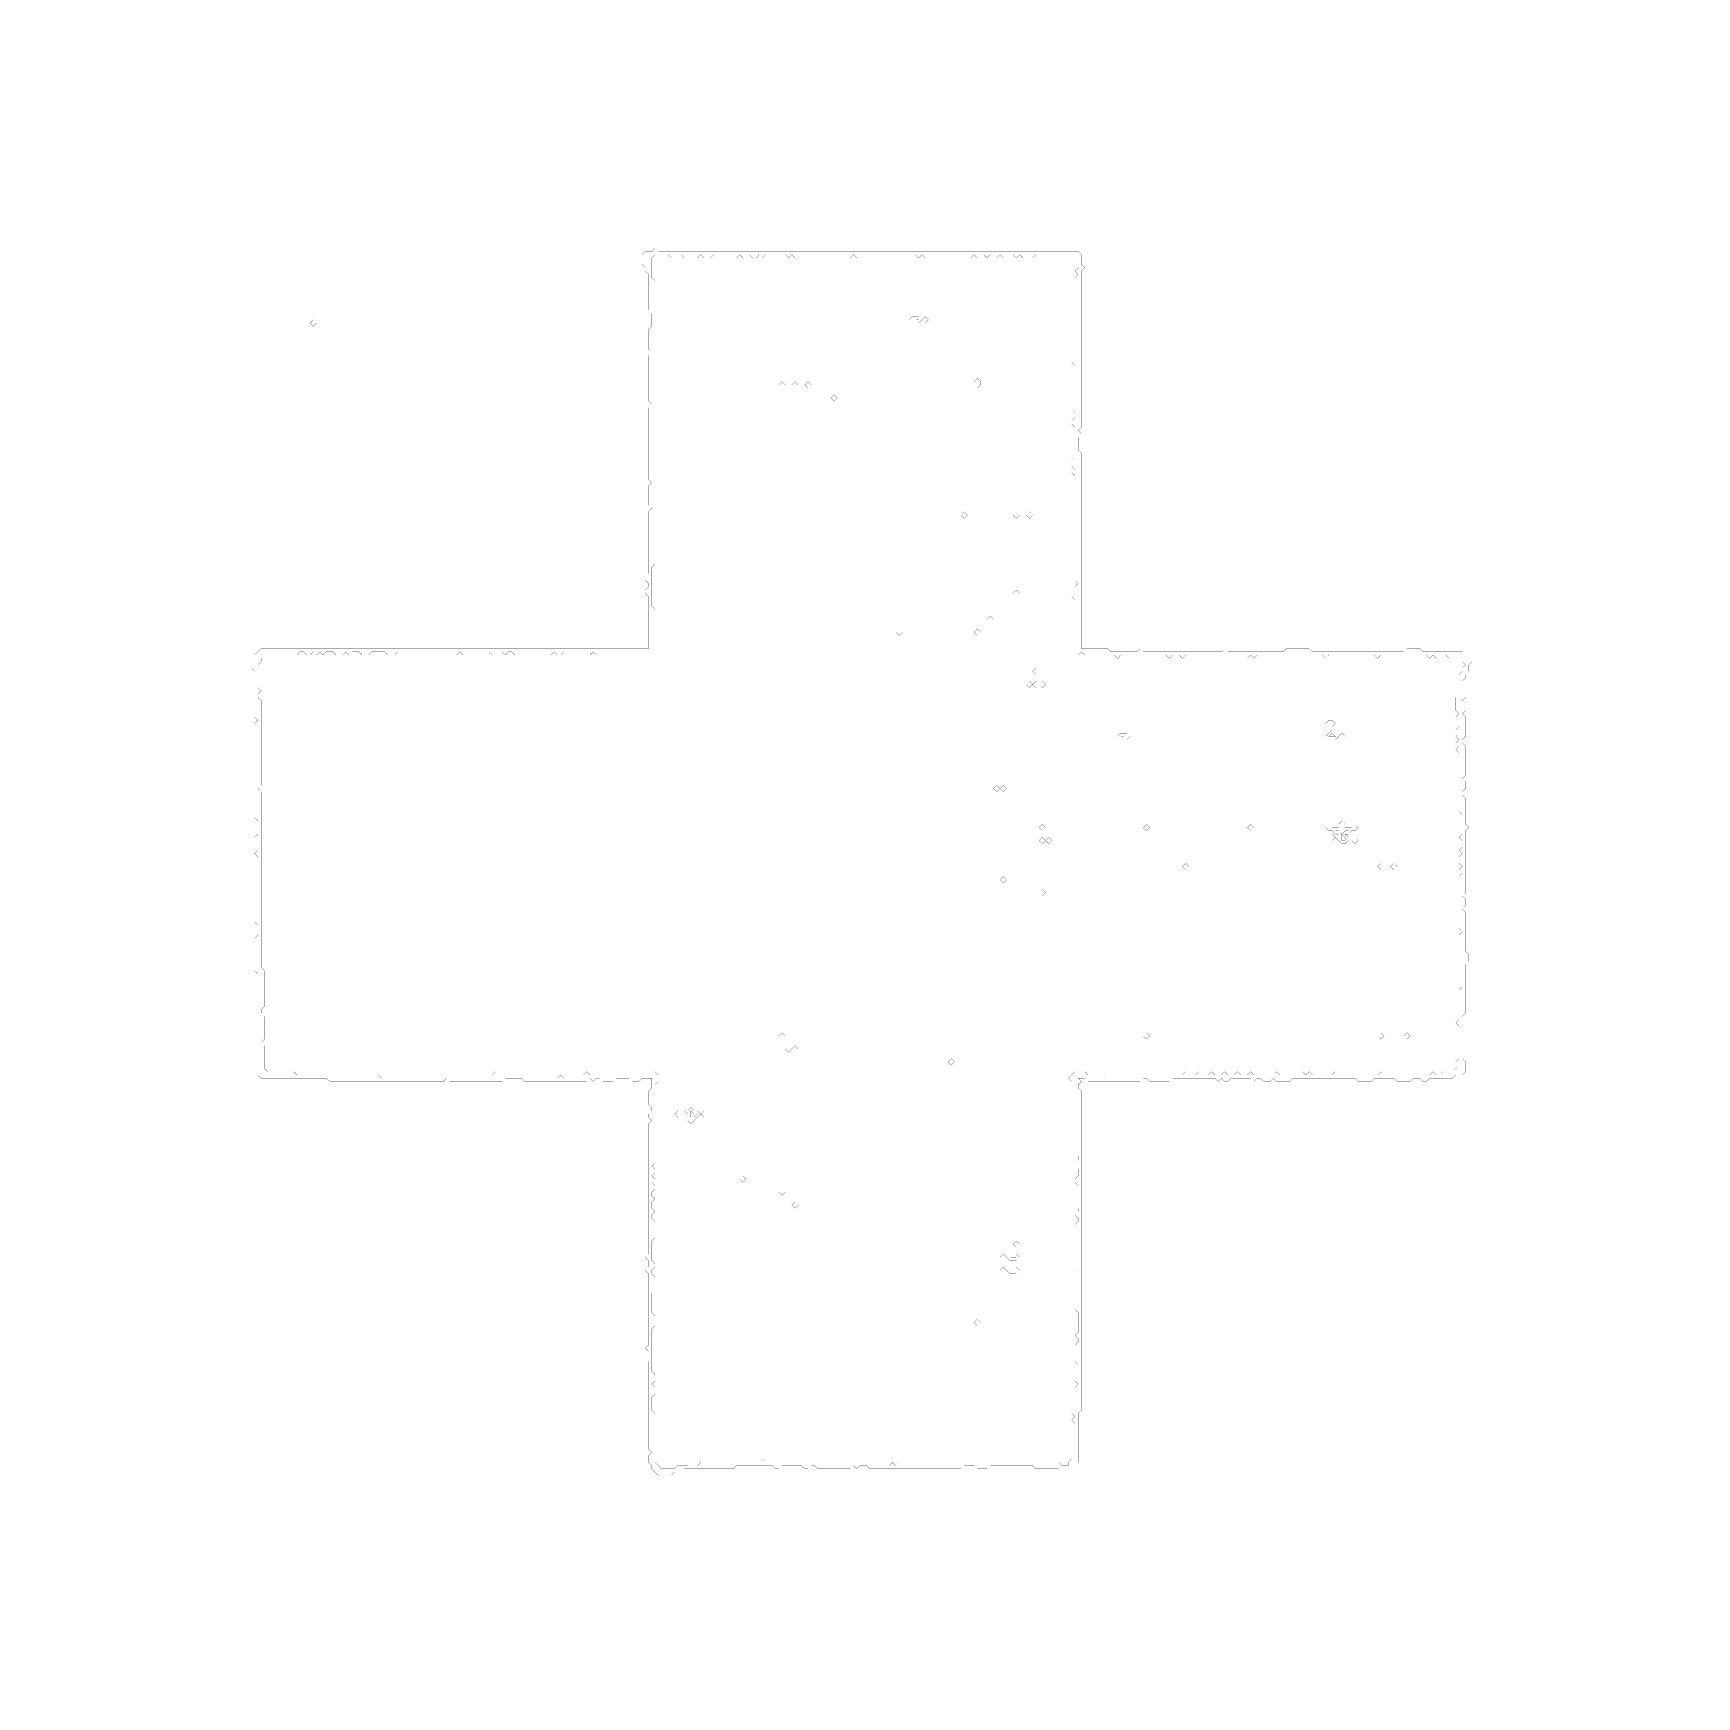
# Model space of a CAD drawing. Header units: metres. Extents: x 0 to 5076, y -5076 to 0.
import ezdxf

# ---------------------------------------------------------------- set-up
doc = ezdxf.new("R2010")
doc.units = ezdxf.units.M
doc.layers.add('conductor', color=1, linetype='Continuous')
doc.layers.add('substrate', color=5, linetype='Continuous')

msp = doc.modelspace()

# ---------------------------------------------------------------- linework, layer by layer
at = {"layer": 'conductor', "const_width": 0.5}
for points in [[(1897.3, -675.5), (1887.4, -685.4), (1887.4, -695.4), (1887.4, -705.3), (1887.4, -715.2), (1887.4, -725.2), (1887.4, -735.1), (1887.4, -745), (1897.3, -755), (1897.3, -764.9), (1897.3, -774.8), (1897.3, -784.8), (1897.3, -794.7), (1897.3, -804.6), (1897.3, -814.6), (1897.3, -824.5), (1897.3, -834.4), (1897.3, -844.4), (1897.3, -854.3), (1897.3, -864.2), (1897.3, -874.2), (1897.3, -884.1), (1897.3, -894), (1897.3, -904), (1897.3, -913.9), (1897.3, -923.8), (1897.3, -933.8), (1897.3, -943.7), (1897.3, -953.6), (1897.3, -963.6), (1897.3, -973.5), (1897.3, -983.4), (1897.3, -993.4), (1897.3, -1003.3), (1897.3, -1013.2), (1897.3, -1023.2), (1897.3, -1033.1), (1897.3, -1043), (1897.3, -1053), (1897.3, -1062.9), (1897.3, -1072.8), (1897.3, -1082.8), (1897.3, -1092.7), (1897.3, -1102.6), (1897.3, -1112.6), (1897.3, -1122.5), (1897.3, -1132.4), (1897.3, -1142.4), (1897.3, -1152.3), (1897.3, -1162.2), (1897.3, -1172.2), (1897.3, -1182.1), (1897.3, -1192), (1897.3, -1202), (1897.3, -1211.9), (1897.3, -1221.8), (1897.3, -1231.8), (1897.3, -1241.7), (1897.3, -1251.6), (1897.3, -1261.6), (1897.3, -1271.5), (1897.3, -1281.4), (1897.3, -1291.4), (1897.3, -1301.3), (1897.3, -1311.2), (1897.3, -1321.2), (1897.3, -1331.1), (1897.3, -1341), (1897.3, -1351), (1897.3, -1360.9), (1897.3, -1370.8), (1897.3, -1380.8), (1897.3, -1390.7), (1897.3, -1400.6), (1897.3, -1410.6), (1897.3, -1420.5), (1897.3, -1430.4), (1897.3, -1440.4), (1897.3, -1450.3), (1897.3, -1460.2), (1897.3, -1470.2), (1897.3, -1480.1), (1897.3, -1490), (1897.3, -1500), (1897.3, -1509.9), (1897.3, -1519.8), (1897.3, -1529.8), (1897.3, -1539.7), (1897.3, -1549.6), (1897.3, -1559.6), (1897.3, -1569.5), (1897.3, -1579.4), (1897.3, -1589.4), (1897.3, -1599.3), (1897.3, -1609.2), (1897.3, -1619.2), (1887.4, -1629.1), (1887.4, -1639), (1887.4, -1649), (1887.4, -1658.9), (1887.4, -1668.8), (1887.4, -1678.8), (1887.4, -1688.7), (1887.4, -1698.6), (1887.4, -1708.6), (1887.4, -1718.5), (1887.4, -1728.4), (1887.4, -1738.4), (1887.4, -1748.3), (1897.3, -1758.2), (1897.3, -1768.2), (1897.3, -1778.1), (1897.3, -1788), (1897.3, -1798), (1897.3, -1807.9), (1897.3, -1817.8), (1897.3, -1827.8), (1897.3, -1837.7), (1897.3, -1847.6), (1897.3, -1857.6), (1897.3, -1867.5), (1897.3, -1877.4), (1897.3, -1887.4), (1887.4, -1897.3), (1877.4, -1897.3), (1867.5, -1897.3), (1857.6, -1897.3), (1847.6, -1897.3), (1837.7, -1897.3), (1827.8, -1897.3), (1817.8, -1897.3), (1807.9, -1897.3), (1798, -1897.3), (1788, -1897.3), (1778.1, -1897.3), (1768.2, -1897.3), (1758.2, -1897.3), (1748.3, -1897.3), (1738.4, -1897.3), (1728.4, -1897.3), (1718.5, -1897.3), (1708.6, -1887.4), (1698.6, -1897.3), (1688.7, -1897.3), (1678.8, -1897.3), (1668.8, -1897.3), (1658.9, -1897.3), (1649, -1897.3), (1639, -1897.3), (1629.1, -1897.3), (1619.2, -1887.4), (1609.2, -1897.3), (1599.3, -1897.3), (1589.4, -1887.4), (1579.4, -1897.3), (1569.5, -1897.3), (1559.6, -1897.3), (1549.6, -1897.3), (1539.7, -1897.3), (1529.8, -1897.3), (1519.8, -1897.3), (1509.9, -1897.3), (1500, -1897.3), (1490, -1897.3), (1480.1, -1897.3), (1470.2, -1897.3), (1460.2, -1887.4), (1450.3, -1887.4), (1440.4, -1897.3), (1430.4, -1887.4), (1420.5, -1897.3), (1410.6, -1897.3), (1400.6, -1897.3), (1390.7, -1887.4), (1380.8, -1897.3), (1370.8, -1897.3), (1360.9, -1897.3), (1351, -1897.3), (1341, -1897.3), (1331.1, -1897.3), (1321.2, -1897.3), (1311.2, -1897.3), (1301.3, -1887.4), (1291.4, -1897.3), (1281.4, -1897.3), (1271.5, -1887.4), (1261.6, -1897.3), (1251.6, -1897.3), (1241.7, -1897.3), (1231.8, -1897.3), (1221.8, -1897.3), (1211.9, -1897.3), (1202, -1897.3), (1192, -1897.3), (1182.1, -1897.3), (1172.2, -1897.3), (1162.2, -1897.3), (1152.3, -1897.3), (1142.4, -1897.3), (1132.4, -1897.3), (1122.5, -1897.3), (1112.6, -1887.4), (1102.6, -1897.3), (1092.7, -1897.3), (1082.8, -1897.3), (1072.8, -1887.4), (1062.9, -1887.4), (1053, -1887.4), (1043, -1887.4), (1033.1, -1887.4), (1023.2, -1897.3), (1013.2, -1897.3), (1003.3, -1897.3), (993.4, -1887.4), (983.4, -1887.4), (973.5, -1887.4), (963.6, -1897.3), (953.6, -1887.4), (943.7, -1897.3), (933.8, -1897.3), (923.8, -1897.3), (913.9, -1887.4), (904, -1887.4), (894, -1887.4), (884.1, -1897.3), (874.2, -1887.4), (864.2, -1897.3), (854.3, -1887.4), (844.4, -1897.3), (834.4, -1897.3), (824.5, -1887.4), (814.6, -1887.4), (804.6, -1897.3), (794.7, -1897.3), (784.8, -1897.3), (774.8, -1897.3), (764.9, -1897.3), (755, -1897.3), (745, -1897.3), (735.1, -1897.3), (725.2, -1897.3), (715.2, -1897.3), (705.3, -1897.3), (695.4, -1907.2), (695.4, -1917.2), (685.4, -1927.1), (685.4, -1937.1), (685.4, -1947), (685.4, -1956.9), (685.4, -1966.9), (685.4, -1976.8), (685.4, -1986.7), (685.4, -1996.7), (695.4, -2006.6), (685.4, -2016.5), (685.4, -2026.5), (695.4, -2036.4), (695.4, -2046.3), (695.4, -2056.3), (695.4, -2066.2), (695.4, -2076.1), (695.4, -2086.1), (695.4, -2096), (695.4, -2105.9), (695.4, -2115.9), (695.4, -2125.8), (695.4, -2135.7), (695.4, -2145.7), (695.4, -2155.6), (695.4, -2165.5), (695.4, -2175.5), (695.4, -2185.4), (695.4, -2195.3), (695.4, -2205.3), (695.4, -2215.2), (695.4, -2225.1), (695.4, -2235.1), (695.4, -2245), (695.4, -2254.9), (695.4, -2264.9), (695.4, -2274.8), (695.4, -2284.7), (695.4, -2294.7), (685.4, -2304.6), (695.4, -2314.5), (695.4, -2324.5), (695.4, -2334.4), (695.4, -2344.3), (695.4, -2354.3), (695.4, -2364.2), (695.4, -2374.1), (695.4, -2384.1), (695.4, -2394), (695.4, -2403.9), (695.4, -2413.9), (695.4, -2423.8), (695.4, -2433.7), (695.4, -2443.7), (695.4, -2453.6), (695.4, -2463.5), (695.4, -2473.5), (695.4, -2483.4), (695.4, -2493.3), (695.4, -2503.3), (695.4, -2513.2), (695.4, -2523.1), (695.4, -2533.1), (695.4, -2543), (695.4, -2552.9), (695.4, -2562.9), (695.4, -2572.8), (695.4, -2582.7), (695.4, -2592.7), (695.4, -2602.6), (695.4, -2612.5), (695.4, -2622.5), (695.4, -2632.4), (695.4, -2642.3), (695.4, -2652.3), (695.4, -2662.2), (695.4, -2672.1), (695.4, -2682.1), (695.4, -2692), (695.4, -2701.9), (695.4, -2711.9), (695.4, -2721.8), (695.4, -2731.7), (695.4, -2741.7), (695.4, -2751.6), (695.4, -2761.5), (695.4, -2771.5), (695.4, -2781.4), (695.4, -2791.3), (695.4, -2801.3), (695.4, -2811.2), (695.4, -2821.1), (695.4, -2831.1), (695.4, -2841), (695.4, -2850.9), (705.3, -2860.9), (705.3, -2870.8), (705.3, -2880.7), (705.3, -2890.7), (705.3, -2900.6), (705.3, -2910.5), (705.3, -2920.5), (705.3, -2930.4), (705.3, -2940.3), (705.3, -2950.3), (705.3, -2960.2), (705.3, -2970.1), (695.4, -2980.1), (695.4, -2990), (705.3, -2999.9), (705.3, -3009.9), (705.3, -3019.8), (705.3, -3029.7), (705.3, -3039.7), (705.3, -3049.6), (705.3, -3059.5), (705.3, -3069.5), (695.4, -3079.4), (705.3, -3089.3), (705.3, -3099.3), (705.3, -3109.2), (705.3, -3119.1), (705.3, -3129.1), (705.3, -3139), (705.3, -3148.9), (705.3, -3158.9), (715.2, -3168.8), (725.2, -3168.8), (735.1, -3168.8), (745, -3168.8), (755, -3168.8), (764.9, -3168.8), (774.8, -3168.8), (784.8, -3168.8), (794.7, -3168.8), (804.6, -3178.8), (814.6, -3178.8), (824.5, -3178.8), (834.4, -3178.8), (844.4, -3178.8), (854.3, -3178.8), (864.2, -3178.8), (874.2, -3178.8), (884.1, -3178.8), (894, -3178.8), (904, -3178.8), (913.9, -3178.8), (923.8, -3178.8), (933.8, -3178.8), (943.7, -3178.8), (953.6, -3178.8), (963.6, -3178.8), (973.5, -3178.8), (983.4, -3178.8), (993.4, -3178.8), (1003.3, -3178.8), (1013.2, -3178.8), (1023.2, -3178.8), (1033.1, -3178.8), (1043, -3178.8), (1053, -3178.8), (1062.9, -3188.7), (1072.8, -3178.8), (1082.8, -3178.8), (1092.7, -3178.8), (1102.6, -3178.8), (1112.6, -3178.8), (1122.5, -3178.8), (1132.4, -3178.8), (1142.4, -3178.8), (1152.3, -3178.8), (1162.2, -3178.8), (1172.2, -3178.8), (1182.1, -3178.8), (1192, -3178.8), (1202, -3178.8), (1211.9, -3178.8), (1221.8, -3178.8), (1231.8, -3178.8), (1241.7, -3178.8), (1251.6, -3178.8), (1261.6, -3178.8), (1271.5, -3178.8), (1281.4, -3178.8), (1291.4, -3178.8), (1301.3, -3178.8), (1311.2, -3178.8), (1321.2, -3178.8), (1331.1, -3178.8), (1341, -3178.8), (1351, -3178.8), (1360.9, -3178.8), (1370.8, -3178.8), (1380.8, -3178.8), (1390.7, -3178.8), (1400.6, -3178.8), (1410.6, -3168.8), (1420.5, -3178.8), (1430.4, -3178.8), (1440.4, -3178.8), (1450.3, -3178.8), (1460.2, -3178.8), (1470.2, -3178.8), (1480.1, -3178.8), (1490, -3178.8), (1500, -3178.8), (1509.9, -3178.8), (1519.8, -3178.8), (1529.8, -3178.8), (1539.7, -3178.8), (1549.6, -3178.8), (1559.6, -3178.8), (1569.5, -3178.8), (1579.4, -3178.8), (1589.4, -3178.8), (1599.3, -3188.7), (1609.2, -3178.8), (1619.2, -3188.7), (1629.1, -3178.8), (1639, -3178.8), (1649, -3178.8), (1658.9, -3178.8), (1668.8, -3178.8), (1678.8, -3178.8), (1688.7, -3168.8), (1698.6, -3178.8), (1708.6, -3178.8), (1718.5, -3178.8), (1728.4, -3178.8), (1738.4, -3178.8), (1748.3, -3178.8), (1758.2, -3178.8), (1768.2, -3178.8), (1778.1, -3178.8), (1788, -3178.8), (1798, -3178.8), (1807.9, -3178.8), (1817.8, -3178.8), (1827.8, -3178.8), (1837.7, -3178.8), (1847.6, -3178.8), (1857.6, -3178.8), (1867.5, -3178.8), (1877.4, -3178.8), (1887.4, -3168.8), (1897.3, -3168.8), (1907.2, -3178.8), (1907.2, -3188.7), (1907.2, -3198.6), (1897.3, -3208.6), (1897.3, -3218.5), (1897.3, -3228.4), (1897.3, -3238.4), (1897.3, -3248.3), (1897.3, -3258.2), (1897.3, -3268.2), (1897.3, -3278.1), (1897.3, -3288), (1897.3, -3298), (1897.3, -3307.9), (1897.3, -3317.8), (1897.3, -3327.8), (1897.3, -3337.7), (1897.3, -3347.6), (1897.3, -3357.6), (1897.3, -3367.5), (1897.3, -3377.4), (1897.3, -3387.4), (1897.3, -3397.3), (1897.3, -3407.2), (1897.3, -3417.2), (1897.3, -3427.1), (1897.3, -3437), (1897.3, -3447), (1887.4, -3456.9), (1897.3, -3466.8), (1897.3, -3476.8), (1887.4, -3486.7), (1897.3, -3496.6), (1887.4, -3506.6), (1897.3, -3516.5), (1897.3, -3526.4), (1887.4, -3536.4), (1887.4, -3546.3), (1897.3, -3556.2), (1887.4, -3566.2), (1887.4, -3576.1), (1887.4, -3586), (1897.3, -3596), (1887.4, -3605.9), (1887.4, -3615.8), (1897.3, -3625.8), (1897.3, -3635.7), (1897.3, -3645.6), (1897.3, -3655.6), (1897.3, -3665.5), (1897.3, -3675.4), (1887.4, -3685.4), (1887.4, -3695.3), (1887.4, -3705.2), (1887.4, -3715.2), (1887.4, -3725.1), (1887.4, -3735), (1887.4, -3745), (1897.3, -3754.9), (1897.3, -3764.8), (1887.4, -3774.8), (1887.4, -3784.7), (1897.3, -3794.6), (1897.3, -3804.6), (1897.3, -3814.5), (1897.3, -3824.4), (1897.3, -3834.4), (1887.4, -3844.3), (1887.4, -3854.2), (1887.4, -3864.2), (1887.4, -3874.1), (1887.4, -3884), (1887.4, -3894), (1887.4, -3903.9), (1897.3, -3913.8), (1897.3, -3923.8), (1887.4, -3933.7), (1897.3, -3943.6), (1887.4, -3953.6), (1887.4, -3963.5), (1887.4, -3973.4), (1887.4, -3983.4), (1887.4, -3993.3), (1887.4, -4003.2), (1887.4, -4013.2), (1887.4, -4023.1), (1887.4, -4033), (1887.4, -4043), (1887.4, -4052.9), (1887.4, -4062.8), (1887.4, -4072.8), (1887.4, -4082.7), (1897.3, -4092.6), (1887.4, -4102.6), (1897.3, -4112.5), (1887.4, -4122.4), (1897.3, -4132.4), (1897.3, -4142.3), (1897.3, -4152.2), (1887.4, -4162.2), (1887.4, -4172.1), (1887.4, -4182), (1887.4, -4192), (1887.4, -4201.9), (1897.3, -4211.8), (1897.3, -4221.8), (1897.3, -4231.7), (1897.3, -4241.6), (1897.3, -4251.6), (1897.3, -4261.5), (1897.3, -4271.4), (1897.3, -4281.4), (1897.3, -4291.3), (1897.3, -4301.2), (1897.3, -4311.2), (1897.3, -4321.1), (1897.3, -4331), (1897.3, -4341), (1897.3, -4350.9), (1897.3, -4360.8), (1907.2, -4370.8), (1917.2, -4380.7), (1927.1, -4380.7), (1937.1, -4380.7), (1947, -4380.7), (1956.9, -4380.7), (1966.9, -4370.8), (1976.8, -4370.8), (1986.7, -4370.8), (1996.7, -4370.8), (2006.6, -4360.8), (2016.5, -4360.8), (2026.5, -4370.8), (2036.4, -4360.8), (2046.3, -4360.8), (2056.3, -4360.8), (2066.2, -4360.8), (2076.1, -4360.8), (2086.1, -4360.8), (2096, -4360.8), (2105.9, -4360.8), (2115.9, -4360.8), (2125.8, -4360.8), (2135.7, -4360.8), (2145.7, -4360.8), (2155.6, -4360.8), (2165.5, -4360.8), (2175.5, -4360.8), (2185.4, -4360.8), (2195.3, -4360.8), (2205.3, -4360.8), (2215.2, -4360.8), (2225.1, -4350.9), (2235.1, -4360.8), (2245, -4360.8), (2254.9, -4360.8), (2264.9, -4360.8), (2274.8, -4360.8), (2284.7, -4360.8), (2294.7, -4360.8), (2304.6, -4360.8), (2314.5, -4360.8), (2324.5, -4360.8), (2334.4, -4360.8), (2344.3, -4360.8), (2354.3, -4360.8), (2364.2, -4360.8), (2374.1, -4360.8), (2384.1, -4360.8), (2394, -4360.8), (2403.9, -4360.8), (2413.9, -4360.8), (2423.8, -4360.8), (2433.7, -4360.8), (2443.7, -4360.8), (2453.6, -4360.8), (2463.5, -4360.8), (2473.5, -4360.8), (2483.4, -4360.8), (2493.3, -4360.8), (2503.3, -4360.8), (2513.2, -4360.8), (2523.1, -4360.8), (2533.1, -4360.8), (2543, -4360.8), (2552.9, -4360.8), (2562.9, -4360.8), (2572.8, -4360.8), (2582.7, -4360.8), (2592.7, -4360.8), (2602.6, -4360.8), (2612.5, -4370.8), (2622.5, -4360.8), (2632.4, -4370.8), (2642.3, -4360.8), (2652.3, -4360.8), (2662.2, -4360.8), (2672.1, -4360.8), (2682.1, -4360.8), (2692, -4360.8), (2701.9, -4360.8), (2711.9, -4360.8), (2721.8, -4360.8), (2731.7, -4360.8), (2741.7, -4360.8), (2751.6, -4360.8), (2761.5, -4360.8), (2771.5, -4360.8), (2781.4, -4360.8), (2791.3, -4360.8), (2801.3, -4360.8), (2811.2, -4360.8), (2821.1, -4360.8), (2831.1, -4360.8), (2841, -4360.8), (2850.9, -4360.8), (2860.9, -4360.8), (2870.8, -4360.8), (2880.7, -4360.8), (2890.7, -4360.8), (2900.6, -4360.8), (2910.5, -4360.8), (2920.5, -4360.8), (2930.4, -4360.8), (2940.3, -4360.8), (2950.3, -4360.8), (2960.2, -4360.8), (2970.1, -4360.8), (2980.1, -4360.8), (2990, -4360.8), (2999.9, -4360.8), (3009.9, -4360.8), (3019.8, -4360.8), (3029.7, -4360.8), (3039.7, -4360.8), (3049.6, -4360.8), (3059.5, -4360.8), (3069.5, -4360.8), (3079.4, -4360.8), (3089.3, -4360.8), (3099.3, -4360.8), (3109.2, -4360.8), (3119.1, -4360.8), (3129.1, -4360.8), (3139, -4370.8), (3148.9, -4370.8), (3158.9, -4370.8), (3158.9, -4360.8), (3168.8, -4350.9), (3168.8, -4341), (3168.8, -4331), (3168.8, -4321.1), (3168.8, -4311.2), (3168.8, -4301.2), (3168.8, -4291.3), (3168.8, -4281.4), (3168.8, -4271.4), (3168.8, -4261.5), (3168.8, -4251.6), (3178.8, -4241.6), (3168.8, -4231.7), (3178.8, -4221.8), (3168.8, -4211.8), (3178.8, -4201.9), (3178.8, -4192), (3178.8, -4182), (3178.8, -4172.1), (3178.8, -4162.2), (3178.8, -4152.2), (3178.8, -4142.3), (3178.8, -4132.4), (3188.7, -4122.4), (3178.8, -4112.5), (3178.8, -4102.6), (3178.8, -4092.6), (3178.8, -4082.7), (3178.8, -4072.8), (3188.7, -4062.8), (3178.8, -4052.9), (3178.8, -4043), (3178.8, -4033), (3178.8, -4023.1), (3178.8, -4013.2), (3178.8, -4003.2), (3188.7, -3993.3), (3188.7, -3983.4), (3178.8, -3973.4), (3188.7, -3963.5), (3188.7, -3953.6), (3188.7, -3943.6), (3188.7, -3933.7), (3188.7, -3923.8), (3188.7, -3913.8), (3188.7, -3903.9), (3178.8, -3894), (3178.8, -3884), (3178.8, -3874.1), (3178.8, -3864.2), (3178.8, -3854.2), (3178.8, -3844.3), (3178.8, -3834.4), (3178.8, -3824.4), (3178.8, -3814.5), (3178.8, -3804.6), (3178.8, -3794.6), (3168.8, -3784.7), (3178.8, -3774.8), (3178.8, -3764.8), (3178.8, -3754.9), (3178.8, -3745), (3178.8, -3735), (3178.8, -3725.1), (3178.8, -3715.2), (3178.8, -3705.2), (3178.8, -3695.3), (3178.8, -3685.4), (3178.8, -3675.4), (3178.8, -3665.5), (3178.8, -3655.6), (3178.8, -3645.6), (3178.8, -3635.7), (3188.7, -3625.8), (3188.7, -3615.8), (3178.8, -3605.9), (3188.7, -3596), (3188.7, -3586), (3178.8, -3576.1), (3178.8, -3566.2), (3178.8, -3556.2), (3178.8, -3546.3), (3178.8, -3536.4), (3178.8, -3526.4), (3188.7, -3516.5), (3178.8, -3506.6), (3178.8, -3496.6), (3188.7, -3486.7), (3188.7, -3476.8), (3188.7, -3466.8), (3178.8, -3456.9), (3178.8, -3447), (3188.7, -3437), (3188.7, -3427.1), (3178.8, -3417.2), (3178.8, -3407.2), (3178.8, -3397.3), (3178.8, -3387.4), (3178.8, -3377.4), (3178.8, -3367.5), (3178.8, -3357.6), (3178.8, -3347.6), (3178.8, -3337.7), (3178.8, -3327.8), (3178.8, -3317.8), (3178.8, -3307.9), (3178.8, -3298), (3178.8, -3288), (3178.8, -3278.1), (3178.8, -3268.2), (3178.8, -3258.2), (3178.8, -3248.3), (3178.8, -3238.4), (3168.8, -3228.4), (3168.8, -3218.5), (3168.8, -3208.6), (3168.8, -3198.6), (3158.9, -3188.7), (3168.8, -3178.8), (3178.8, -3168.8), (3188.7, -3168.8), (3198.6, -3168.8), (3208.6, -3168.8), (3218.5, -3178.8), (3228.4, -3178.8), (3238.4, -3178.8), (3248.3, -3178.8), (3258.2, -3178.8), (3268.2, -3178.8), (3278.1, -3168.8), (3288, -3178.8), (3298, -3178.8), (3307.9, -3178.8), (3317.8, -3178.8), (3327.8, -3178.8), (3337.7, -3178.8), (3347.6, -3178.8), (3357.6, -3178.8), (3367.5, -3178.8), (3377.4, -3178.8), (3387.4, -3178.8), (3397.3, -3178.8), (3407.2, -3178.8), (3417.2, -3178.8), (3427.1, -3178.8), (3437, -3178.8), (3447, -3178.8), (3456.9, -3178.8), (3466.8, -3178.8), (3476.8, -3178.8), (3486.7, -3178.8), (3496.6, -3178.8), (3506.6, -3178.8), (3516.5, -3168.8), (3526.4, -3168.8), (3536.4, -3178.8), (3546.3, -3178.8), (3556.2, -3168.8), (3566.2, -3168.8), (3576.1, -3178.8), (3586, -3178.8), (3596, -3168.8), (3605.9, -3178.8), (3615.8, -3178.8), (3625.8, -3178.8), (3635.7, -3168.8), (3645.6, -3178.8), (3655.6, -3178.8), (3665.5, -3178.8), (3675.4, -3168.8), (3685.4, -3178.8), (3695.3, -3178.8), (3705.2, -3178.8), (3715.2, -3168.8), (3725.1, -3178.8), (3735, -3178.8), (3745, -3178.8), (3754.9, -3178.8), (3764.8, -3178.8), (3774.8, -3178.8), (3784.7, -3178.8), (3794.6, -3168.8), (3804.6, -3178.8), (3814.5, -3178.8), (3824.4, -3178.8), (3834.4, -3178.8), (3844.3, -3178.8), (3854.2, -3178.8), (3864.2, -3178.8), (3874.1, -3168.8), (3884, -3178.8), (3894, -3168.8), (3903.9, -3178.8), (3913.8, -3168.8), (3923.8, -3178.8), (3933.7, -3178.8), (3943.6, -3178.8), (3953.6, -3168.8), (3963.5, -3178.8), (3973.4, -3168.8), (3983.4, -3168.8), (3993.3, -3168.8), (4003.2, -3178.8), (4013.2, -3178.8), (4023.1, -3178.8), (4033, -3178.8), (4043, -3178.8), (4052.9, -3178.8), (4062.8, -3178.8), (4072.8, -3178.8), (4082.7, -3178.8), (4092.6, -3178.8), (4102.6, -3178.8), (4112.5, -3168.8), (4122.4, -3178.8), (4132.4, -3178.8), (4142.3, -3178.8), (4152.2, -3178.8), (4162.2, -3178.8), (4172.1, -3178.8), (4182, -3178.8), (4192, -3178.8), (4201.9, -3178.8), (4211.8, -3178.8), (4221.8, -3178.8), (4231.7, -3178.8), (4241.6, -3178.8), (4251.6, -3178.8), (4261.5, -3178.8), (4271.4, -3168.8), (4281.4, -3178.8), (4291.3, -3178.8), (4301.2, -3168.8), (4311.2, -3168.8), (4321.1, -3168.8), (4331, -3168.8), (4341, -3158.9), (4350.9, -3148.9), (4341, -3139), (4350.9, -3129.1), (4350.9, -3119.1), (4350.9, -3109.2), (4350.9, -3099.3), (4350.9, -3089.3), (4350.9, -3079.4), (4350.9, -3069.5), (4350.9, -3059.5), (4350.9, -3049.6), (4350.9, -3039.7), (4350.9, -3029.7), (4341, -3019.8), (4350.9, -3009.9), (4350.9, -2999.9), (4350.9, -2990), (4350.9, -2980.1), (4350.9, -2970.1), (4350.9, -2960.2), (4350.9, -2950.3), (4350.9, -2940.3), (4350.9, -2930.4), (4350.9, -2920.5), (4360.8, -2910.5), (4360.8, -2900.6), (4360.8, -2890.7), (4360.8, -2880.7), (4360.8, -2870.8), (4360.8, -2860.9), (4360.8, -2850.9), (4360.8, -2841), (4360.8, -2831.1), (4360.8, -2821.1), (4360.8, -2811.2), (4360.8, -2801.3), (4360.8, -2791.3), (4360.8, -2781.4), (4350.9, -2771.5), (4350.9, -2761.5), (4350.9, -2751.6), (4360.8, -2741.7), (4350.9, -2731.7), (4350.9, -2721.8), (4350.9, -2711.9), (4350.9, -2701.9), (4350.9, -2692), (4350.9, -2682.1), (4350.9, -2672.1), (4350.9, -2662.2), (4350.9, -2652.3), (4350.9, -2642.3), (4350.9, -2632.4), (4350.9, -2622.5), (4350.9, -2612.5), (4350.9, -2602.6), (4350.9, -2592.7), (4350.9, -2582.7), (4350.9, -2572.8), (4360.8, -2562.9), (4350.9, -2552.9), (4360.8, -2543), (4350.9, -2533.1), (4350.9, -2523.1), (4350.9, -2513.2), (4360.8, -2503.3), (4350.9, -2493.3), (4360.8, -2483.4), (4360.8, -2473.5), (4360.8, -2463.5), (4350.9, -2453.6), (4360.8, -2443.7), (4360.8, -2433.7), (4360.8, -2423.8), (4360.8, -2413.9), (4360.8, -2403.9), (4360.8, -2394), (4360.8, -2384.1), (4350.9, -2374.1), (4350.9, -2364.2), (4350.9, -2354.3), (4350.9, -2344.3), (4350.9, -2334.4), (4350.9, -2324.5), (4350.9, -2314.5), (4350.9, -2304.6), (4350.9, -2294.7), (4350.9, -2284.7), (4350.9, -2274.8), (4350.9, -2264.9), (4350.9, -2254.9), (4350.9, -2245), (4350.9, -2235.1), (4350.9, -2225.1), (4350.9, -2215.2), (4350.9, -2205.3), (4350.9, -2195.3), (4341, -2185.4), (4350.9, -2175.5), (4341, -2165.5), (4350.9, -2155.6), (4341, -2145.7), (4350.9, -2135.7), (4341, -2125.8), (4350.9, -2115.9), (4350.9, -2105.9), (4350.9, -2096), (4341, -2086.1), (4350.9, -2076.1), (4341, -2066.2), (4341, -2056.3), (4341, -2046.3), (4341, -2036.4), (4341, -2026.5), (4350.9, -2016.5), (4350.9, -2006.6), (4350.9, -1996.7), (4350.9, -1986.7), (4350.9, -1976.8), (4350.9, -1966.9), (4350.9, -1956.9), (4360.8, -1947), (4360.8, -1937.1), (4370.8, -1927.1), (4360.8, -1917.2), (4360.8, -1907.2), (4350.9, -1907.2), (4341, -1907.2), (4331, -1907.2), (4321.1, -1907.2), (4311.2, -1897.3), (4301.2, -1897.3), (4291.3, -1897.3), (4281.4, -1907.2), (4271.4, -1897.3), (4261.5, -1907.2), (4251.6, -1897.3), (4241.6, -1897.3), (4231.7, -1897.3), (4221.8, -1897.3), (4211.8, -1897.3), (4201.9, -1897.3), (4192, -1897.3), (4182, -1897.3), (4172.1, -1897.3), (4162.2, -1897.3), (4152.2, -1897.3), (4142.3, -1897.3), (4132.4, -1897.3), (4122.4, -1897.3), (4112.5, -1897.3), (4102.6, -1907.2), (4092.6, -1897.3), (4082.7, -1897.3), (4072.8, -1897.3), (4062.8, -1897.3), (4052.9, -1897.3), (4043, -1897.3), (4033, -1897.3), (4023.1, -1897.3), (4013.2, -1897.3), (4003.2, -1897.3), (3993.3, -1897.3), (3983.4, -1897.3), (3973.4, -1897.3), (3963.5, -1897.3), (3953.6, -1897.3), (3943.6, -1907.2), (3933.7, -1897.3), (3923.8, -1897.3), (3913.8, -1897.3), (3903.9, -1897.3), (3894, -1897.3), (3884, -1897.3), (3874.1, -1897.3), (3864.2, -1897.3), (3854.2, -1897.3), (3844.3, -1897.3), (3834.4, -1897.3), (3824.4, -1897.3), (3814.5, -1897.3), (3804.6, -1897.3), (3794.6, -1897.3), (3784.7, -1907.2), (3774.8, -1897.3), (3764.8, -1897.3), (3754.9, -1897.3), (3745, -1897.3), (3735, -1897.3), (3725.1, -1907.2), (3715.2, -1897.3), (3705.2, -1907.2), (3695.3, -1897.3), (3685.4, -1897.3), (3675.4, -1897.3), (3665.5, -1897.3), (3655.6, -1897.3), (3645.6, -1897.3), (3635.7, -1897.3), (3625.8, -1897.3), (3615.8, -1897.3), (3605.9, -1897.3), (3596, -1897.3), (3586, -1897.3), (3576.1, -1897.3), (3566.2, -1897.3), (3556.2, -1897.3), (3546.3, -1897.3), (3536.4, -1897.3), (3526.4, -1897.3), (3516.5, -1897.3), (3506.6, -1907.2), (3496.6, -1897.3), (3486.7, -1897.3), (3476.8, -1897.3), (3466.8, -1907.2), (3456.9, -1897.3), (3447, -1897.3), (3437, -1897.3), (3427.1, -1897.3), (3417.2, -1897.3), (3407.2, -1897.3), (3397.3, -1897.3), (3387.4, -1897.3), (3377.4, -1897.3), (3367.5, -1897.3), (3357.6, -1897.3), (3347.6, -1897.3), (3337.7, -1897.3), (3327.8, -1897.3), (3317.8, -1897.3), (3307.9, -1907.2), (3298, -1897.3), (3288, -1897.3), (3278.1, -1897.3), (3268.2, -1897.3), (3258.2, -1897.3), (3248.3, -1897.3), (3238.4, -1897.3), (3228.4, -1897.3), (3218.5, -1897.3), (3208.6, -1897.3), (3198.6, -1887.4), (3188.7, -1897.3), (3178.8, -1887.4), (3178.8, -1877.4), (3178.8, -1867.5), (3178.8, -1857.6), (3178.8, -1847.6), (3178.8, -1837.7), (3178.8, -1827.8), (3178.8, -1817.8), (3178.8, -1807.9), (3178.8, -1798), (3178.8, -1788), (3178.8, -1778.1), (3178.8, -1768.2), (3178.8, -1758.2), (3178.8, -1748.3), (3178.8, -1738.4), (3178.8, -1728.4), (3168.8, -1718.5), (3178.8, -1708.6), (3178.8, -1698.6), (3178.8, -1688.7), (3188.7, -1678.8), (3178.8, -1668.8), (3178.8, -1658.9), (3178.8, -1649), (3178.8, -1639), (3178.8, -1629.1), (3178.8, -1619.2), (3178.8, -1609.2), (3178.8, -1599.3), (3178.8, -1589.4), (3178.8, -1579.4), (3178.8, -1569.5), (3178.8, -1559.6), (3178.8, -1549.6), (3178.8, -1539.7), (3178.8, -1529.8), (3178.8, -1519.8), (3178.8, -1509.9), (3178.8, -1500), (3178.8, -1490), (3178.8, -1480.1), (3178.8, -1470.2), (3178.8, -1460.2), (3178.8, -1450.3), (3178.8, -1440.4), (3178.8, -1430.4), (3178.8, -1420.5), (3178.8, -1410.6), (3178.8, -1400.6), (3178.8, -1390.7), (3178.8, -1380.8), (3178.8, -1370.8), (3178.8, -1360.9), (3178.8, -1351), (3168.8, -1341), (3178.8, -1331.1), (3168.8, -1321.2), (3168.8, -1311.2), (3168.8, -1301.3), (3178.8, -1291.4), (3168.8, -1281.4), (3168.8, -1271.5), (3168.8, -1261.6), (3168.8, -1251.6), (3168.8, -1241.7), (3168.8, -1231.8), (3168.8, -1221.8), (3168.8, -1211.9), (3178.8, -1202), (3168.8, -1192), (3168.8, -1182.1), (3178.8, -1172.2), (3168.8, -1162.2), (3178.8, -1152.3), (3178.8, -1142.4), (3178.8, -1132.4), (3178.8, -1122.5), (3178.8, -1112.6), (3178.8, -1102.6), (3178.8, -1092.7), (3178.8, -1082.8), (3178.8, -1072.8), (3178.8, -1062.9), (3178.8, -1053), (3178.8, -1043), (3178.8, -1033.1), (3178.8, -1023.2), (3178.8, -1013.2), (3168.8, -1003.3), (3178.8, -993.4), (3178.8, -983.4), (3178.8, -973.5), (3178.8, -963.6), (3178.8, -953.6), (3178.8, -943.7), (3178.8, -933.8), (3178.8, -923.8), (3178.8, -913.9), (3178.8, -904), (3178.8, -894), (3178.8, -884.1), (3178.8, -874.2), (3178.8, -864.2), (3178.8, -854.3), (3178.8, -844.4), (3178.8, -834.4), (3178.8, -824.5), (3178.8, -814.6), (3178.8, -804.6), (3178.8, -794.7), (3178.8, -784.8), (3178.8, -774.8), (3178.8, -764.9), (3178.8, -755), (3178.8, -745), (3188.7, -735.1), (3178.8, -725.2), (3188.7, -715.2), (3178.8, -705.3), (3178.8, -695.4), (3178.8, -685.4), (3168.8, -685.4), (3158.9, -685.4), (3148.9, -685.4), (3139, -685.4), (3129.1, -685.4), (3119.1, -685.4), (3109.2, -675.5), (3099.3, -675.5), (3089.3, -675.5), (3079.4, -675.5), (3069.5, -675.5), (3059.5, -675.5), (3049.6, -685.4), (3039.7, -685.4), (3029.7, -685.4), (3019.8, -685.4), (3009.9, -675.5), (2999.9, -685.4), (2990, -675.5), (2980.1, -685.4), (2970.1, -685.4), (2960.2, -685.4), (2950.3, -675.5), (2940.3, -685.4), (2930.4, -675.5), (2920.5, -675.5), (2910.5, -685.4), (2900.6, -675.5), (2890.7, -685.4), (2880.7, -685.4), (2870.8, -675.5), (2860.9, -685.4), (2850.9, -675.5), (2841, -685.4), (2831.1, -685.4), (2821.1, -685.4), (2811.2, -685.4), (2801.3, -685.4), (2791.3, -685.4), (2781.4, -685.4), (2771.5, -675.5), (2761.5, -685.4), (2751.6, -685.4), (2741.7, -685.4), (2731.7, -685.4), (2721.8, -685.4), (2711.9, -675.5), (2701.9, -685.4), (2692, -675.5), (2682.1, -675.5), (2672.1, -675.5), (2662.2, -675.5), (2652.3, -675.5), (2642.3, -675.5), (2632.4, -675.5), (2622.5, -675.5), (2612.5, -675.5), (2602.6, -675.5), (2592.7, -675.5), (2582.7, -675.5), (2572.8, -675.5), (2562.9, -675.5), (2552.9, -675.5), (2543, -675.5), (2533.1, -675.5), (2523.1, -675.5), (2513.2, -685.4), (2503.3, -675.5), (2493.3, -685.4), (2483.4, -685.4), (2473.5, -675.5), (2463.5, -675.5), (2453.6, -675.5), (2443.7, -675.5), (2433.7, -675.5), (2423.8, -675.5), (2413.9, -675.5), (2403.9, -675.5), (2394, -675.5), (2384.1, -675.5), (2374.1, -675.5), (2364.2, -675.5), (2354.3, -675.5), (2344.3, -675.5), (2334.4, -685.4), (2324.5, -685.4), (2314.5, -675.5), (2304.6, -685.4), (2294.7, -675.5), (2284.7, -675.5), (2274.8, -675.5), (2264.9, -675.5), (2254.9, -675.5), (2245, -675.5), (2235.1, -675.5), (2225.1, -685.4), (2215.2, -675.5), (2205.3, -685.4), (2195.3, -685.4), (2185.4, -675.5), (2175.5, -685.4), (2165.5, -685.4), (2155.6, -675.5), (2145.7, -685.4), (2135.7, -675.5), (2125.8, -675.5), (2115.9, -675.5), (2105.9, -675.5), (2096, -675.5), (2086.1, -675.5), (2076.1, -675.5), (2066.2, -685.4), (2056.3, -675.5), (2046.3, -685.4), (2036.4, -675.5), (2026.5, -685.4), (2016.5, -685.4), (2006.6, -685.4), (1996.7, -685.4), (1986.7, -685.4), (1976.8, -675.5), (1966.9, -685.4), (1956.9, -685.4), (1947, -685.4), (1937.1, -675.5), (1927.1, -675.5), (1917.2, -675.5), (1907.2, -675.5)], [(2672.1, -874.2), (2682.1, -864.2), (2692, -864.2), (2701.9, -864.2), (2711.9, -874.2), (2701.9, -884.1), (2692, -884.1), (2682.1, -884.1)], [(2711.9, -874.2), (2721.8, -864.2), (2731.7, -874.2), (2721.8, -884.1)], [(2274.8, -1072.8), (2284.7, -1062.9), (2294.7, -1072.8), (2284.7, -1082.8)], [(2314.5, -1072.8), (2324.5, -1062.9), (2334.4, -1072.8), (2324.5, -1082.8)], [(2354.3, -1072.8), (2364.2, -1062.9), (2374.1, -1072.8), (2364.2, -1082.8)], [(2870.8, -1062.9), (2880.7, -1053), (2890.7, -1062.9), (2890.7, -1072.8), (2880.7, -1082.8), (2870.8, -1072.8)], [(2433.7, -1112.6), (2443.7, -1102.6), (2453.6, -1112.6), (2443.7, -1122.5)], [(2831.1, -1470.2), (2841, -1460.2), (2850.9, -1470.2), (2841, -1480.1)], [(2990, -1470.2), (2999.9, -1460.2), (3009.9, -1470.2), (2999.9, -1480.1)], [(3029.7, -1470.2), (3039.7, -1460.2), (3049.6, -1470.2), (3039.7, -1480.1)], [(2990, -1708.6), (2999.9, -1698.6), (3009.9, -1708.6), (2999.9, -1718.5)], [(2632.4, -1827.8), (2642.3, -1817.8), (2652.3, -1827.8), (2642.3, -1837.7)], [(2870.8, -1827.8), (2880.7, -1817.8), (2890.7, -1827.8), (2880.7, -1837.7)], [(2910.5, -1788), (2920.5, -1778.1), (2930.4, -1788), (2920.5, -1798)], [(3029.7, -1986.7), (3039.7, -1976.8), (3049.6, -1986.7), (3039.7, -1996.7)], [(3049.6, -1947), (3059.5, -1937.1), (3069.5, -1947), (3059.5, -1956.9)], [(3049.6, -1986.7), (3059.5, -1976.8), (3069.5, -1986.7), (3059.5, -1996.7)], [(3069.5, -1986.7), (3079.4, -1976.8), (3089.3, -1986.7), (3079.4, -1996.7)], [(3943.6, -2105.9), (3953.6, -2096), (3963.5, -2096), (3973.4, -2105.9), (3963.5, -2115.9), (3953.6, -2115.9)], [(3953.6, -2135.7), (3963.5, -2125.8), (3973.4, -2135.7), (3983.4, -2145.7), (3973.4, -2155.6), (3963.5, -2155.6), (3953.6, -2155.6), (3943.6, -2145.7)], [(3307.9, -2145.7), (3317.8, -2135.7), (3327.8, -2135.7), (3337.7, -2135.7), (3347.6, -2145.7), (3337.7, -2155.6), (3327.8, -2155.6), (3317.8, -2155.6)], [(3983.4, -2145.7), (3993.3, -2135.7), (4003.2, -2145.7), (3993.3, -2155.6)], [(2930.4, -2304.6), (2940.3, -2294.7), (2950.3, -2304.6), (2940.3, -2314.5)], [(2950.3, -2304.6), (2960.2, -2294.7), (2970.1, -2304.6), (2960.2, -2314.5)], [(3069.5, -2423.8), (3079.4, -2413.9), (3089.3, -2423.8), (3079.4, -2433.7)], [(3387.4, -2423.8), (3397.3, -2413.9), (3407.2, -2423.8), (3397.3, -2433.7)], [(3705.2, -2423.8), (3715.2, -2413.9), (3725.1, -2423.8), (3715.2, -2433.7)], [(3983.4, -2413.9), (3993.3, -2403.9), (4003.2, -2413.9), (4013.2, -2413.9), (4023.1, -2413.9), (4033, -2413.9), (4043, -2423.8), (4033, -2433.7), (4023.1, -2433.7), (4013.2, -2443.7), (4003.2, -2443.7), (4013.2, -2453.6), (4013.2, -2463.5), (4003.2, -2473.5), (3993.3, -2473.5), (3983.4, -2463.5), (3983.4, -2453.6), (3983.4, -2443.7), (3973.4, -2443.7), (3963.5, -2433.7), (3953.6, -2433.7), (3943.6, -2423.8), (3953.6, -2413.9), (3963.5, -2413.9), (3973.4, -2413.9)], [(3069.5, -2463.5), (3079.4, -2453.6), (3089.3, -2463.5), (3079.4, -2473.5)], [(3089.3, -2463.5), (3099.3, -2453.6), (3109.2, -2463.5), (3099.3, -2473.5)], [(3953.6, -2453.6), (3963.5, -2443.7), (3973.4, -2453.6), (3963.5, -2463.5)], [(3963.5, -2463.5), (3973.4, -2453.6), (3983.4, -2463.5), (3973.4, -2473.5)], [(4023.1, -2463.5), (4033, -2453.6), (4043, -2463.5), (4033, -2473.5)], [(3506.6, -2543), (3516.5, -2533.1), (3526.4, -2543), (3516.5, -2552.9)], [(4102.6, -2543), (4112.5, -2533.1), (4122.4, -2543), (4112.5, -2552.9)], [(4142.3, -2543), (4152.2, -2533.1), (4162.2, -2543), (4152.2, -2552.9)], [(2950.3, -2582.7), (2960.2, -2572.8), (2970.1, -2582.7), (2960.2, -2592.7)], [(3069.5, -2622.5), (3079.4, -2612.5), (3089.3, -2622.5), (3079.4, -2632.4)], [(2274.8, -3059.5), (2284.7, -3049.6), (2294.7, -3059.5), (2284.7, -3069.5)], [(2294.7, -3099.3), (2304.6, -3089.3), (2314.5, -3099.3), (2304.6, -3109.2)], [(2314.5, -3099.3), (2324.5, -3089.3), (2334.4, -3099.3), (2324.5, -3109.2)], [(3387.4, -3059.5), (3397.3, -3049.6), (3407.2, -3059.5), (3397.3, -3069.5)], [(4102.6, -3059.5), (4112.5, -3049.6), (4122.4, -3059.5), (4112.5, -3069.5)], [(4182, -3059.5), (4192, -3049.6), (4201.9, -3059.5), (4192, -3069.5)], [(2791.3, -3139), (2801.3, -3129.1), (2811.2, -3139), (2801.3, -3148.9)], [(1956.9, -3298), (1966.9, -3288), (1976.8, -3288), (1986.7, -3288), (1996.7, -3298), (1996.7, -3307.9), (1986.7, -3317.8), (1976.8, -3307.9), (1966.9, -3307.9)], [(1996.7, -3288), (2006.6, -3278.1), (2016.5, -3288), (2026.5, -3288), (2036.4, -3298), (2026.5, -3307.9), (2016.5, -3317.8), (2006.6, -3327.8), (1996.7, -3317.8), (1996.7, -3307.9), (1996.7, -3298)], [(2036.4, -3298), (2046.3, -3288), (2056.3, -3298), (2046.3, -3307.9)], [(2155.6, -3496.6), (2165.5, -3486.7), (2175.5, -3496.6), (2165.5, -3506.6)], [(2274.8, -3536.4), (2284.7, -3526.4), (2294.7, -3536.4), (2284.7, -3546.3)], [(2314.5, -3576.1), (2324.5, -3566.2), (2334.4, -3576.1), (2324.5, -3586)], [(2990, -3695.3), (2999.9, -3685.4), (3009.9, -3695.3), (2999.9, -3705.2)], [(2950.3, -3735), (2960.2, -3725.1), (2970.1, -3735), (2960.2, -3745)], [(2970.1, -3735), (2980.1, -3725.1), (2990, -3725.1), (2999.9, -3725.1), (3009.9, -3735), (2999.9, -3745), (2990, -3745), (2980.1, -3745)], [(2950.3, -3774.8), (2960.2, -3764.8), (2970.1, -3774.8), (2960.2, -3784.7)], [(2970.1, -3774.8), (2980.1, -3764.8), (2990, -3764.8), (2999.9, -3764.8), (3009.9, -3774.8), (2999.9, -3784.7), (2990, -3784.7), (2980.1, -3784.7)], [(2870.8, -3933.7), (2880.7, -3923.8), (2890.7, -3933.7), (2880.7, -3943.6)]]:
    msp.add_lwpolyline(points, close=True, dxfattribs=at)
at = {"layer": 'substrate', "const_width": 0.5}
for points in [[(0, 0), (0, -9.9), (0, -19.9), (0, -29.8), (0, -39.7), (0, -49.7), (0, -59.6), (0, -69.5), (0, -79.5), (0, -89.4), (0, -99.3), (0, -109.3), (0, -119.2), (0, -129.1), (0, -139.1), (0, -149), (0, -158.9), (0, -168.9), (0, -178.8), (0, -188.7), (0, -198.7), (0, -208.6), (0, -218.5), (0, -228.5), (0, -238.4), (0, -248.3), (0, -258.3), (0, -268.2), (0, -278.1), (0, -288.1), (0, -298), (0, -307.9), (0, -317.9), (0, -327.8), (0, -337.7), (0, -347.7), (0, -357.6), (0, -367.5), (0, -377.5), (0, -387.4), (0, -397.3), (0, -407.3), (0, -417.2), (0, -427.1), (0, -437.1), (0, -447), (0, -456.9), (0, -466.9), (0, -476.8), (0, -486.7), (0, -496.7), (0, -506.6), (0, -516.5), (0, -526.5), (0, -536.4), (0, -546.3), (0, -556.3), (0, -566.2), (0, -576.1), (0, -586.1), (0, -596), (0, -605.9), (0, -615.9), (0, -625.8), (0, -635.8), (0, -645.7), (0, -655.6), (0, -665.6), (0, -675.5), (0, -685.4), (0, -695.4), (0, -705.3), (0, -715.2), (0, -725.2), (0, -735.1), (0, -745), (0, -755), (0, -764.9), (0, -774.8), (0, -784.8), (0, -794.7), (0, -804.6), (0, -814.6), (0, -824.5), (0, -834.4), (0, -844.4), (0, -854.3), (0, -864.2), (0, -874.2), (0, -884.1), (0, -894), (0, -904), (0, -913.9), (0, -923.8), (0, -933.8), (0, -943.7), (0, -953.6), (0, -963.6), (0, -973.5), (0, -983.4), (0, -993.4), (0, -1003.3), (0, -1013.2), (0, -1023.2), (0, -1033.1), (0, -1043), (0, -1053), (0, -1062.9), (0, -1072.8), (0, -1082.8), (0, -1092.7), (0, -1102.6), (0, -1112.6), (0, -1122.5), (0, -1132.4), (0, -1142.4), (0, -1152.3), (0, -1162.2), (0, -1172.2), (0, -1182.1), (0, -1192), (0, -1202), (0, -1211.9), (0, -1221.8), (0, -1231.8), (0, -1241.7), (0, -1251.6), (0, -1261.6), (0, -1271.5), (0, -1281.4), (0, -1291.4), (0, -1301.3), (0, -1311.2), (0, -1321.2), (0, -1331.1), (0, -1341), (0, -1351), (0, -1360.9), (0, -1370.8), (0, -1380.8), (0, -1390.7), (0, -1400.6), (0, -1410.6), (0, -1420.5), (0, -1430.4), (0, -1440.4), (0, -1450.3), (0, -1460.2), (0, -1470.2), (0, -1480.1), (0, -1490), (0, -1500), (0, -1509.9), (0, -1519.8), (0, -1529.8), (0, -1539.7), (0, -1549.6), (0, -1559.6), (0, -1569.5), (0, -1579.4), (0, -1589.4), (0, -1599.3), (0, -1609.2), (0, -1619.2), (0, -1629.1), (0, -1639), (0, -1649), (0, -1658.9), (0, -1668.8), (0, -1678.8), (0, -1688.7), (0, -1698.6), (0, -1708.6), (0, -1718.5), (0, -1728.4), (0, -1738.4), (0, -1748.3), (0, -1758.2), (0, -1768.2), (0, -1778.1), (0, -1788), (0, -1798), (0, -1807.9), (0, -1817.8), (0, -1827.8), (0, -1837.7), (0, -1847.6), (0, -1857.6), (0, -1867.5), (0, -1877.4), (0, -1887.4), (0, -1897.3), (0, -1907.2), (0, -1917.2), (0, -1927.1), (0, -1937.1), (0, -1947), (0, -1956.9), (0, -1966.9), (0, -1976.8), (0, -1986.7), (0, -1996.7), (0, -2006.6), (0, -2016.5), (0, -2026.5), (0, -2036.4), (0, -2046.3), (0, -2056.3), (0, -2066.2), (0, -2076.1), (0, -2086.1), (0, -2096), (0, -2105.9), (0, -2115.9), (0, -2125.8), (0, -2135.7), (0, -2145.7), (0, -2155.6), (0, -2165.5), (0, -2175.5), (0, -2185.4), (0, -2195.3), (0, -2205.3), (0, -2215.2), (0, -2225.1), (0, -2235.1), (0, -2245), (0, -2254.9), (0, -2264.9), (0, -2274.8), (0, -2284.7), (0, -2294.7), (0, -2304.6), (0, -2314.5), (0, -2324.5), (0, -2334.4), (0, -2344.3), (0, -2354.3), (0, -2364.2), (0, -2374.1), (0, -2384.1), (0, -2394), (0, -2403.9), (0, -2413.9), (0, -2423.8), (0, -2433.7), (0, -2443.7), (0, -2453.6), (0, -2463.5), (0, -2473.5), (0, -2483.4), (0, -2493.3), (0, -2503.3), (0, -2513.2), (0, -2523.1), (0, -2533.1), (0, -2543), (0, -2552.9), (0, -2562.9), (0, -2572.8), (0, -2582.7), (0, -2592.7), (0, -2602.6), (0, -2612.5), (0, -2622.5), (0, -2632.4), (0, -2642.3), (0, -2652.3), (0, -2662.2), (0, -2672.1), (0, -2682.1), (0, -2692), (0, -2701.9), (0, -2711.9), (0, -2721.8), (0, -2731.7), (0, -2741.7), (0, -2751.6), (0, -2761.5), (0, -2771.5), (0, -2781.4), (0, -2791.3), (0, -2801.3), (0, -2811.2), (0, -2821.1), (0, -2831.1), (0, -2841), (0, -2850.9), (0, -2860.9), (0, -2870.8), (0, -2880.7), (0, -2890.7), (0, -2900.6), (0, -2910.5), (0, -2920.5), (0, -2930.4), (0, -2940.3), (0, -2950.3), (0, -2960.2), (0, -2970.1), (0, -2980.1), (0, -2990), (0, -2999.9), (0, -3009.9), (0, -3019.8), (0, -3029.7), (0, -3039.7), (0, -3049.6), (0, -3059.5), (0, -3069.5), (0, -3079.4), (0, -3089.3), (0, -3099.3), (0, -3109.2), (0, -3119.1), (0, -3129.1), (0, -3139), (0, -3148.9), (0, -3158.9), (0, -3168.8), (0, -3178.8), (0, -3188.7), (0, -3198.6), (0, -3208.6), (0, -3218.5), (0, -3228.4), (0, -3238.4), (0, -3248.3), (0, -3258.2), (0, -3268.2), (0, -3278.1), (0, -3288), (0, -3298), (0, -3307.9), (0, -3317.8), (0, -3327.8), (0, -3337.7), (0, -3347.6), (0, -3357.6), (0, -3367.5), (0, -3377.4), (0, -3387.4), (0, -3397.3), (0, -3407.2), (0, -3417.2), (0, -3427.1), (0, -3437), (0, -3447), (0, -3456.9), (0, -3466.8), (0, -3476.8), (0, -3486.7), (0, -3496.6), (0, -3506.6), (0, -3516.5), (0, -3526.4), (0, -3536.4), (0, -3546.3), (0, -3556.2), (0, -3566.2), (0, -3576.1), (0, -3586), (0, -3596), (0, -3605.9), (0, -3615.8), (0, -3625.8), (0, -3635.7), (0, -3645.6), (0, -3655.6), (0, -3665.5), (0, -3675.4), (0, -3685.4), (0, -3695.3), (0, -3705.2), (0, -3715.2), (0, -3725.1), (0, -3735), (0, -3745), (0, -3754.9), (0, -3764.8), (0, -3774.8), (0, -3784.7), (0, -3794.6), (0, -3804.6), (0, -3814.5), (0, -3824.4), (0, -3834.4), (0, -3844.3), (0, -3854.2), (0, -3864.2), (0, -3874.1), (0, -3884), (0, -3894), (0, -3903.9), (0, -3913.8), (0, -3923.8), (0, -3933.7), (0, -3943.6), (0, -3953.6), (0, -3963.5), (0, -3973.4), (0, -3983.4), (0, -3993.3), (0, -4003.2), (0, -4013.2), (0, -4023.1), (0, -4033), (0, -4043), (0, -4052.9), (0, -4062.8), (0, -4072.8), (0, -4082.7), (0, -4092.6), (0, -4102.6), (0, -4112.5), (0, -4122.4), (0, -4132.4), (0, -4142.3), (0, -4152.2), (0, -4162.2), (0, -4172.1), (0, -4182), (0, -4192), (0, -4201.9), (0, -4211.8), (0, -4221.8), (0, -4231.7), (0, -4241.6), (0, -4251.6), (0, -4261.5), (0, -4271.4), (0, -4281.4), (0, -4291.3), (0, -4301.2), (0, -4311.2), (0, -4321.1), (0, -4331), (0, -4341), (0, -4350.9), (0, -4360.8), (0, -4370.8), (0, -4380.7), (0, -4390.6), (0, -4400.6), (0, -4410.5), (0, -4420.4), (0, -4430.4), (0, -4440.3), (0, -4450.2), (0, -4460.2), (0, -4470.1), (0, -4480.1), (0, -4490), (0, -4499.9), (0, -4509.9), (0, -4519.8), (0, -4529.7), (0, -4539.7), (0, -4549.6), (0, -4559.5), (0, -4569.5), (0, -4579.4), (0, -4589.3), (0, -4599.3), (0, -4609.2), (0, -4619.1), (0, -4629.1), (0, -4639), (0, -4648.9), (0, -4658.9), (0, -4668.8), (0, -4678.7), (0, -4688.7), (0, -4698.6), (0, -4708.5), (0, -4718.5), (0, -4728.4), (0, -4738.3), (0, -4748.3), (0, -4758.2), (0, -4768.1), (0, -4778.1), (0, -4788), (0, -4797.9), (0, -4807.9), (0, -4817.8), (0, -4827.7), (0, -4837.7), (0, -4847.6), (0, -4857.5), (0, -4867.5), (0, -4877.4), (0, -4887.3), (0, -4897.3), (0, -4907.2), (0, -4917.1), (0, -4927.1), (0, -4937), (0, -4946.9), (0, -4956.9), (0, -4966.8), (0, -4976.7), (0, -4986.7), (0, -4996.6), (0, -5006.5), (0, -5016.5), (0, -5026.4), (0, -5036.3), (0, -5046.3), (0, -5056.2), (0, -5066.1), (0, -5076.1), (9.9, -5076.1), (19.9, -5076.1), (29.8, -5076.1), (39.7, -5076.1), (49.7, -5076.1), (59.6, -5076.1), (69.5, -5076.1), (79.5, -5076.1), (89.4, -5076.1), (99.3, -5076.1), (109.3, -5076.1), (119.2, -5076.1), (129.1, -5076.1), (139.1, -5076.1), (149, -5076.1), (158.9, -5076.1), (168.9, -5076.1), (178.8, -5076.1), (188.7, -5076.1), (198.7, -5076.1), (208.6, -5076.1), (218.5, -5076.1), (228.5, -5076.1), (238.4, -5076.1), (248.3, -5076.1), (258.3, -5076.1), (268.2, -5076.1), (278.1, -5076.1), (288.1, -5076.1), (298, -5076.1), (307.9, -5076.1), (317.9, -5076.1), (327.8, -5076.1), (337.7, -5076.1), (347.7, -5076.1), (357.6, -5076.1), (367.5, -5076.1), (377.5, -5076.1), (387.4, -5076.1), (397.3, -5076.1), (407.3, -5076.1), (417.2, -5076.1), (427.1, -5076.1), (437.1, -5076.1), (447, -5076.1), (456.9, -5076.1), (466.9, -5076.1), (476.8, -5076.1), (486.7, -5076.1), (496.7, -5076.1), (506.6, -5076.1), (516.5, -5076.1), (526.5, -5076.1), (536.4, -5076.1), (546.3, -5076.1), (556.3, -5076.1), (566.2, -5076.1), (576.1, -5076.1), (586.1, -5076.1), (596, -5076.1), (605.9, -5076.1), (615.9, -5076.1), (625.8, -5076.1), (635.8, -5076.1), (645.7, -5076.1), (655.6, -5076.1), (665.6, -5076.1), (675.5, -5076.1), (685.4, -5076.1), (695.4, -5076.1), (705.3, -5076.1), (715.2, -5076.1), (725.2, -5076.1), (735.1, -5076.1), (745, -5076.1), (755, -5076.1), (764.9, -5076.1), (774.8, -5076.1), (784.8, -5076.1), (794.7, -5076.1), (804.6, -5076.1), (814.6, -5076.1), (824.5, -5076.1), (834.4, -5076.1), (844.4, -5076.1), (854.3, -5076.1), (864.2, -5076.1), (874.2, -5076.1), (884.1, -5076.1), (894, -5076.1), (904, -5076.1), (913.9, -5076.1), (923.8, -5076.1), (933.8, -5076.1), (943.7, -5076.1), (953.6, -5076.1), (963.6, -5076.1), (973.5, -5076.1), (983.4, -5076.1), (993.4, -5076.1), (1003.3, -5076.1), (1013.2, -5076.1), (1023.2, -5076.1), (1033.1, -5076.1), (1043, -5076.1), (1053, -5076.1), (1062.9, -5076.1), (1072.8, -5076.1), (1082.8, -5076.1), (1092.7, -5076.1), (1102.6, -5076.1), (1112.6, -5076.1), (1122.5, -5076.1), (1132.4, -5076.1), (1142.4, -5076.1), (1152.3, -5076.1), (1162.2, -5076.1), (1172.2, -5076.1), (1182.1, -5076.1), (1192, -5076.1), (1202, -5076.1), (1211.9, -5076.1), (1221.8, -5076.1), (1231.8, -5076.1), (1241.7, -5076.1), (1251.6, -5076.1), (1261.6, -5076.1), (1271.5, -5076.1), (1281.4, -5076.1), (1291.4, -5076.1), (1301.3, -5076.1), (1311.2, -5076.1), (1321.2, -5076.1), (1331.1, -5076.1), (1341, -5076.1), (1351, -5076.1), (1360.9, -5076.1), (1370.8, -5076.1), (1380.8, -5076.1), (1390.7, -5076.1), (1400.6, -5076.1), (1410.6, -5076.1), (1420.5, -5076.1), (1430.4, -5076.1), (1440.4, -5076.1), (1450.3, -5076.1), (1460.2, -5076.1), (1470.2, -5076.1), (1480.1, -5076.1), (1490, -5076.1), (1500, -5076.1), (1509.9, -5076.1), (1519.8, -5076.1), (1529.8, -5076.1), (1539.7, -5076.1), (1549.6, -5076.1), (1559.6, -5076.1), (1569.5, -5076.1), (1579.4, -5076.1), (1589.4, -5076.1), (1599.3, -5076.1), (1609.2, -5076.1), (1619.2, -5076.1), (1629.1, -5076.1), (1639, -5076.1), (1649, -5076.1), (1658.9, -5076.1), (1668.8, -5076.1), (1678.8, -5076.1), (1688.7, -5076.1), (1698.6, -5076.1), (1708.6, -5076.1), (1718.5, -5076.1), (1728.4, -5076.1), (1738.4, -5076.1), (1748.3, -5076.1), (1758.2, -5076.1), (1768.2, -5076.1), (1778.1, -5076.1), (1788, -5076.1), (1798, -5076.1), (1807.9, -5076.1), (1817.8, -5076.1), (1827.8, -5076.1), (1837.7, -5076.1), (1847.6, -5076.1), (1857.6, -5076.1), (1867.5, -5076.1), (1877.4, -5076.1), (1887.4, -5076.1), (1897.3, -5076.1), (1907.2, -5076.1), (1917.2, -5076.1), (1927.1, -5076.1), (1937.1, -5076.1), (1947, -5076.1), (1956.9, -5076.1), (1966.9, -5076.1), (1976.8, -5076.1), (1986.7, -5076.1), (1996.7, -5076.1), (2006.6, -5076.1), (2016.5, -5076.1), (2026.5, -5076.1), (2036.4, -5076.1), (2046.3, -5076.1), (2056.3, -5076.1), (2066.2, -5076.1), (2076.1, -5076.1), (2086.1, -5076.1), (2096, -5076.1), (2105.9, -5076.1), (2115.9, -5076.1), (2125.8, -5076.1), (2135.7, -5076.1), (2145.7, -5076.1), (2155.6, -5076.1), (2165.5, -5076.1), (2175.5, -5076.1), (2185.4, -5076.1), (2195.3, -5076.1), (2205.3, -5076.1), (2215.2, -5076.1), (2225.1, -5076.1), (2235.1, -5076.1), (2245, -5076.1), (2254.9, -5076.1), (2264.9, -5076.1), (2274.8, -5076.1), (2284.7, -5076.1), (2294.7, -5076.1), (2304.6, -5076.1), (2314.5, -5076.1), (2324.5, -5076.1), (2334.4, -5076.1), (2344.3, -5076.1), (2354.3, -5076.1), (2364.2, -5076.1), (2374.1, -5076.1), (2384.1, -5076.1), (2394, -5076.1), (2403.9, -5076.1), (2413.9, -5076.1), (2423.8, -5076.1), (2433.7, -5076.1), (2443.7, -5076.1), (2453.6, -5076.1), (2463.5, -5076.1), (2473.5, -5076.1), (2483.4, -5076.1), (2493.3, -5076.1), (2503.3, -5076.1), (2513.2, -5076.1), (2523.1, -5076.1), (2533.1, -5076.1), (2543, -5076.1), (2552.9, -5076.1), (2562.9, -5076.1), (2572.8, -5076.1), (2582.7, -5076.1), (2592.7, -5076.1), (2602.6, -5076.1), (2612.5, -5076.1), (2622.5, -5076.1), (2632.4, -5076.1), (2642.3, -5076.1), (2652.3, -5076.1), (2662.2, -5076.1), (2672.1, -5076.1), (2682.1, -5076.1), (2692, -5076.1), (2701.9, -5076.1), (2711.9, -5076.1), (2721.8, -5076.1), (2731.7, -5076.1), (2741.7, -5076.1), (2751.6, -5076.1), (2761.5, -5076.1), (2771.5, -5076.1), (2781.4, -5076.1), (2791.3, -5076.1), (2801.3, -5076.1), (2811.2, -5076.1), (2821.1, -5076.1), (2831.1, -5076.1), (2841, -5076.1), (2850.9, -5076.1), (2860.9, -5076.1), (2870.8, -5076.1), (2880.7, -5076.1), (2890.7, -5076.1), (2900.6, -5076.1), (2910.5, -5076.1), (2920.5, -5076.1), (2930.4, -5076.1), (2940.3, -5076.1), (2950.3, -5076.1), (2960.2, -5076.1), (2970.1, -5076.1), (2980.1, -5076.1), (2990, -5076.1), (2999.9, -5076.1), (3009.9, -5076.1), (3019.8, -5076.1), (3029.7, -5076.1), (3039.7, -5076.1), (3049.6, -5076.1), (3059.5, -5076.1), (3069.5, -5076.1), (3079.4, -5076.1), (3089.3, -5076.1), (3099.3, -5076.1), (3109.2, -5076.1), (3119.1, -5076.1), (3129.1, -5076.1), (3139, -5076.1), (3148.9, -5076.1), (3158.9, -5076.1), (3168.8, -5076.1), (3178.8, -5076.1), (3188.7, -5076.1), (3198.6, -5076.1), (3208.6, -5076.1), (3218.5, -5076.1), (3228.4, -5076.1), (3238.4, -5076.1), (3248.3, -5076.1), (3258.2, -5076.1), (3268.2, -5076.1), (3278.1, -5076.1), (3288, -5076.1), (3298, -5076.1), (3307.9, -5076.1), (3317.8, -5076.1), (3327.8, -5076.1), (3337.7, -5076.1), (3347.6, -5076.1), (3357.6, -5076.1), (3367.5, -5076.1), (3377.4, -5076.1), (3387.4, -5076.1), (3397.3, -5076.1), (3407.2, -5076.1), (3417.2, -5076.1), (3427.1, -5076.1), (3437, -5076.1), (3447, -5076.1), (3456.9, -5076.1), (3466.8, -5076.1), (3476.8, -5076.1), (3486.7, -5076.1), (3496.6, -5076.1), (3506.6, -5076.1), (3516.5, -5076.1), (3526.4, -5076.1), (3536.4, -5076.1), (3546.3, -5076.1), (3556.2, -5076.1), (3566.2, -5076.1), (3576.1, -5076.1), (3586, -5076.1), (3596, -5076.1), (3605.9, -5076.1), (3615.8, -5076.1), (3625.8, -5076.1), (3635.7, -5076.1), (3645.6, -5076.1), (3655.6, -5076.1), (3665.5, -5076.1), (3675.4, -5076.1), (3685.4, -5076.1), (3695.3, -5076.1), (3705.2, -5076.1), (3715.2, -5076.1), (3725.1, -5076.1), (3735, -5076.1), (3745, -5076.1), (3754.9, -5076.1), (3764.8, -5076.1), (3774.8, -5076.1), (3784.7, -5076.1), (3794.6, -5076.1), (3804.6, -5076.1), (3814.5, -5076.1), (3824.4, -5076.1), (3834.4, -5076.1), (3844.3, -5076.1), (3854.2, -5076.1), (3864.2, -5076.1), (3874.1, -5076.1), (3884, -5076.1), (3894, -5076.1), (3903.9, -5076.1), (3913.8, -5076.1), (3923.8, -5076.1), (3933.7, -5076.1), (3943.6, -5076.1), (3953.6, -5076.1), (3963.5, -5076.1), (3973.4, -5076.1), (3983.4, -5076.1), (3993.3, -5076.1), (4003.2, -5076.1), (4013.2, -5076.1), (4023.1, -5076.1), (4033, -5076.1), (4043, -5076.1), (4052.9, -5076.1), (4062.8, -5076.1), (4072.8, -5076.1), (4082.7, -5076.1), (4092.6, -5076.1), (4102.6, -5076.1), (4112.5, -5076.1), (4122.4, -5076.1), (4132.4, -5076.1), (4142.3, -5076.1), (4152.2, -5076.1), (4162.2, -5076.1), (4172.1, -5076.1), (4182, -5076.1), (4192, -5076.1), (4201.9, -5076.1), (4211.8, -5076.1), (4221.8, -5076.1), (4231.7, -5076.1), (4241.6, -5076.1), (4251.6, -5076.1), (4261.5, -5076.1), (4271.4, -5076.1), (4281.4, -5076.1), (4291.3, -5076.1), (4301.2, -5076.1), (4311.2, -5076.1), (4321.1, -5076.1), (4331, -5076.1), (4341, -5076.1), (4350.9, -5076.1), (4360.8, -5076.1), (4370.8, -5076.1), (4380.7, -5076.1), (4390.6, -5076.1), (4400.6, -5076.1), (4410.5, -5076.1), (4420.4, -5076.1), (4430.4, -5076.1), (4440.3, -5076.1), (4450.2, -5076.1), (4460.2, -5076.1), (4470.1, -5076.1), (4480.1, -5076.1), (4490, -5076.1), (4499.9, -5076.1), (4509.9, -5076.1), (4519.8, -5076.1), (4529.7, -5076.1), (4539.7, -5076.1), (4549.6, -5076.1), (4559.5, -5076.1), (4569.5, -5076.1), (4579.4, -5076.1), (4589.3, -5076.1), (4599.3, -5076.1), (4609.2, -5076.1), (4619.1, -5076.1), (4629.1, -5076.1), (4639, -5076.1), (4648.9, -5076.1), (4658.9, -5076.1), (4668.8, -5076.1), (4678.7, -5076.1), (4688.7, -5076.1), (4698.6, -5076.1), (4708.5, -5076.1), (4718.5, -5076.1), (4728.4, -5076.1), (4738.3, -5076.1), (4748.3, -5076.1), (4758.2, -5076.1), (4768.1, -5076.1), (4778.1, -5076.1), (4788, -5076.1), (4797.9, -5076.1), (4807.9, -5076.1), (4817.8, -5076.1), (4827.7, -5076.1), (4837.7, -5076.1), (4847.6, -5076.1), (4857.5, -5076.1), (4867.5, -5076.1), (4877.4, -5076.1), (4887.3, -5076.1), (4897.3, -5076.1), (4907.2, -5076.1), (4917.1, -5076.1), (4927.1, -5076.1), (4937, -5076.1), (4946.9, -5076.1), (4956.9, -5076.1), (4966.8, -5076.1), (4976.7, -5076.1), (4986.7, -5076.1), (4996.6, -5076.1), (5006.5, -5076.1), (5016.5, -5076.1), (5026.4, -5076.1), (5036.3, -5076.1), (5046.3, -5076.1), (5056.2, -5076.1), (5066.1, -5076.1), (5076.1, -5076.1), (5076.1, -5066.1), (5076.1, -5056.2), (5076.1, -5046.3), (5076.1, -5036.3), (5076.1, -5026.4), (5076.1, -5016.5), (5076.1, -5006.5), (5076.1, -4996.6), (5076.1, -4986.7), (5076.1, -4976.7), (5076.1, -4966.8), (5076.1, -4956.9), (5076.1, -4946.9), (5076.1, -4937), (5076.1, -4927.1), (5076.1, -4917.1), (5076.1, -4907.2), (5076.1, -4897.3), (5076.1, -4887.3), (5076.1, -4877.4), (5076.1, -4867.5), (5076.1, -4857.5), (5076.1, -4847.6), (5076.1, -4837.7), (5076.1, -4827.7), (5076.1, -4817.8), (5076.1, -4807.9), (5076.1, -4797.9), (5076.1, -4788), (5076.1, -4778.1), (5076.1, -4768.1), (5076.1, -4758.2), (5076.1, -4748.3), (5076.1, -4738.3), (5076.1, -4728.4), (5076.1, -4718.5), (5076.1, -4708.5), (5076.1, -4698.6), (5076.1, -4688.7), (5076.1, -4678.7), (5076.1, -4668.8), (5076.1, -4658.9), (5076.1, -4648.9), (5076.1, -4639), (5076.1, -4629.1), (5076.1, -4619.1), (5076.1, -4609.2), (5076.1, -4599.3), (5076.1, -4589.3), (5076.1, -4579.4), (5076.1, -4569.5), (5076.1, -4559.5), (5076.1, -4549.6), (5076.1, -4539.7), (5076.1, -4529.7), (5076.1, -4519.8), (5076.1, -4509.9), (5076.1, -4499.9), (5076.1, -4490), (5076.1, -4480.1), (5076.1, -4470.1), (5076.1, -4460.2), (5076.1, -4450.2), (5076.1, -4440.3), (5076.1, -4430.4), (5076.1, -4420.4), (5076.1, -4410.5), (5076.1, -4400.6), (5076.1, -4390.6), (5076.1, -4380.7), (5076.1, -4370.8), (5076.1, -4360.8), (5076.1, -4350.9), (5076.1, -4341), (5076.1, -4331), (5076.1, -4321.1), (5076.1, -4311.2), (5076.1, -4301.2), (5076.1, -4291.3), (5076.1, -4281.4), (5076.1, -4271.4), (5076.1, -4261.5), (5076.1, -4251.6), (5076.1, -4241.6), (5076.1, -4231.7), (5076.1, -4221.8), (5076.1, -4211.8), (5076.1, -4201.9), (5076.1, -4192), (5076.1, -4182), (5076.1, -4172.1), (5076.1, -4162.2), (5076.1, -4152.2), (5076.1, -4142.3), (5076.1, -4132.4), (5076.1, -4122.4), (5076.1, -4112.5), (5076.1, -4102.6), (5076.1, -4092.6), (5076.1, -4082.7), (5076.1, -4072.8), (5076.1, -4062.8), (5076.1, -4052.9), (5076.1, -4043), (5076.1, -4033), (5076.1, -4023.1), (5076.1, -4013.2), (5076.1, -4003.2), (5076.1, -3993.3), (5076.1, -3983.4), (5076.1, -3973.4), (5076.1, -3963.5), (5076.1, -3953.6), (5076.1, -3943.6), (5076.1, -3933.7), (5076.1, -3923.8), (5076.1, -3913.8), (5076.1, -3903.9), (5076.1, -3894), (5076.1, -3884), (5076.1, -3874.1), (5076.1, -3864.2), (5076.1, -3854.2), (5076.1, -3844.3), (5076.1, -3834.4), (5076.1, -3824.4), (5076.1, -3814.5), (5076.1, -3804.6), (5076.1, -3794.6), (5076.1, -3784.7), (5076.1, -3774.8), (5076.1, -3764.8), (5076.1, -3754.9), (5076.1, -3745), (5076.1, -3735), (5076.1, -3725.1), (5076.1, -3715.2), (5076.1, -3705.2), (5076.1, -3695.3), (5076.1, -3685.4), (5076.1, -3675.4), (5076.1, -3665.5), (5076.1, -3655.6), (5076.1, -3645.6), (5076.1, -3635.7), (5076.1, -3625.8), (5076.1, -3615.8), (5076.1, -3605.9), (5076.1, -3596), (5076.1, -3586), (5076.1, -3576.1), (5076.1, -3566.2), (5076.1, -3556.2), (5076.1, -3546.3), (5076.1, -3536.4), (5076.1, -3526.4), (5076.1, -3516.5), (5076.1, -3506.6), (5076.1, -3496.6), (5076.1, -3486.7), (5076.1, -3476.8), (5076.1, -3466.8), (5076.1, -3456.9), (5076.1, -3447), (5076.1, -3437), (5076.1, -3427.1), (5076.1, -3417.2), (5076.1, -3407.2), (5076.1, -3397.3), (5076.1, -3387.4), (5076.1, -3377.4), (5076.1, -3367.5), (5076.1, -3357.6), (5076.1, -3347.6), (5076.1, -3337.7), (5076.1, -3327.8), (5076.1, -3317.8), (5076.1, -3307.9), (5076.1, -3298), (5076.1, -3288), (5076.1, -3278.1), (5076.1, -3268.2), (5076.1, -3258.2), (5076.1, -3248.3), (5076.1, -3238.4), (5076.1, -3228.4), (5076.1, -3218.5), (5076.1, -3208.6), (5076.1, -3198.6), (5076.1, -3188.7), (5076.1, -3178.8), (5076.1, -3168.8), (5076.1, -3158.9), (5076.1, -3148.9), (5076.1, -3139), (5076.1, -3129.1), (5076.1, -3119.1), (5076.1, -3109.2), (5076.1, -3099.3), (5076.1, -3089.3), (5076.1, -3079.4), (5076.1, -3069.5), (5076.1, -3059.5), (5076.1, -3049.6), (5076.1, -3039.7), (5076.1, -3029.7), (5076.1, -3019.8), (5076.1, -3009.9), (5076.1, -2999.9), (5076.1, -2990), (5076.1, -2980.1), (5076.1, -2970.1), (5076.1, -2960.2), (5076.1, -2950.3), (5076.1, -2940.3), (5076.1, -2930.4), (5076.1, -2920.5), (5076.1, -2910.5), (5076.1, -2900.6), (5076.1, -2890.7), (5076.1, -2880.7), (5076.1, -2870.8), (5076.1, -2860.9), (5076.1, -2850.9), (5076.1, -2841), (5076.1, -2831.1), (5076.1, -2821.1), (5076.1, -2811.2), (5076.1, -2801.3), (5076.1, -2791.3), (5076.1, -2781.4), (5076.1, -2771.5), (5076.1, -2761.5), (5076.1, -2751.6), (5076.1, -2741.7), (5076.1, -2731.7), (5076.1, -2721.8), (5076.1, -2711.9), (5076.1, -2701.9), (5076.1, -2692), (5076.1, -2682.1), (5076.1, -2672.1), (5076.1, -2662.2), (5076.1, -2652.3), (5076.1, -2642.3), (5076.1, -2632.4), (5076.1, -2622.5), (5076.1, -2612.5), (5076.1, -2602.6), (5076.1, -2592.7), (5076.1, -2582.7), (5076.1, -2572.8), (5076.1, -2562.9), (5076.1, -2552.9), (5076.1, -2543), (5076.1, -2533.1), (5076.1, -2523.1), (5076.1, -2513.2), (5076.1, -2503.3), (5076.1, -2493.3), (5076.1, -2483.4), (5076.1, -2473.5), (5076.1, -2463.5), (5076.1, -2453.6), (5076.1, -2443.7), (5076.1, -2433.7), (5076.1, -2423.8), (5076.1, -2413.9), (5076.1, -2403.9), (5076.1, -2394), (5076.1, -2384.1), (5076.1, -2374.1), (5076.1, -2364.2), (5076.1, -2354.3), (5076.1, -2344.3), (5076.1, -2334.4), (5076.1, -2324.5), (5076.1, -2314.5), (5076.1, -2304.6), (5076.1, -2294.7), (5076.1, -2284.7), (5076.1, -2274.8), (5076.1, -2264.9), (5076.1, -2254.9), (5076.1, -2245), (5076.1, -2235.1), (5076.1, -2225.1), (5076.1, -2215.2), (5076.1, -2205.3), (5076.1, -2195.3), (5076.1, -2185.4), (5076.1, -2175.5), (5076.1, -2165.5), (5076.1, -2155.6), (5076.1, -2145.7), (5076.1, -2135.7), (5076.1, -2125.8), (5076.1, -2115.9), (5076.1, -2105.9), (5076.1, -2096), (5076.1, -2086.1), (5076.1, -2076.1), (5076.1, -2066.2), (5076.1, -2056.3), (5076.1, -2046.3), (5076.1, -2036.4), (5076.1, -2026.5), (5076.1, -2016.5), (5076.1, -2006.6), (5076.1, -1996.7), (5076.1, -1986.7), (5076.1, -1976.8), (5076.1, -1966.9), (5076.1, -1956.9), (5076.1, -1947), (5076.1, -1937.1), (5076.1, -1927.1), (5076.1, -1917.2), (5076.1, -1907.2), (5076.1, -1897.3), (5076.1, -1887.4), (5076.1, -1877.4), (5076.1, -1867.5), (5076.1, -1857.6), (5076.1, -1847.6), (5076.1, -1837.7), (5076.1, -1827.8), (5076.1, -1817.8), (5076.1, -1807.9), (5076.1, -1798), (5076.1, -1788), (5076.1, -1778.1), (5076.1, -1768.2), (5076.1, -1758.2), (5076.1, -1748.3), (5076.1, -1738.4), (5076.1, -1728.4), (5076.1, -1718.5), (5076.1, -1708.6), (5076.1, -1698.6), (5076.1, -1688.7), (5076.1, -1678.8), (5076.1, -1668.8), (5076.1, -1658.9), (5076.1, -1649), (5076.1, -1639), (5076.1, -1629.1), (5076.1, -1619.2), (5076.1, -1609.2), (5076.1, -1599.3), (5076.1, -1589.4), (5076.1, -1579.4), (5076.1, -1569.5), (5076.1, -1559.6), (5076.1, -1549.6), (5076.1, -1539.7), (5076.1, -1529.8), (5076.1, -1519.8), (5076.1, -1509.9), (5076.1, -1500), (5076.1, -1490), (5076.1, -1480.1), (5076.1, -1470.2), (5076.1, -1460.2), (5076.1, -1450.3), (5076.1, -1440.4), (5076.1, -1430.4), (5076.1, -1420.5), (5076.1, -1410.6), (5076.1, -1400.6), (5076.1, -1390.7), (5076.1, -1380.8), (5076.1, -1370.8), (5076.1, -1360.9), (5076.1, -1351), (5076.1, -1341), (5076.1, -1331.1), (5076.1, -1321.2), (5076.1, -1311.2), (5076.1, -1301.3), (5076.1, -1291.4), (5076.1, -1281.4), (5076.1, -1271.5), (5076.1, -1261.6), (5076.1, -1251.6), (5076.1, -1241.7), (5076.1, -1231.8), (5076.1, -1221.8), (5076.1, -1211.9), (5076.1, -1202), (5076.1, -1192), (5076.1, -1182.1), (5076.1, -1172.2), (5076.1, -1162.2), (5076.1, -1152.3), (5076.1, -1142.4), (5076.1, -1132.4), (5076.1, -1122.5), (5076.1, -1112.6), (5076.1, -1102.6), (5076.1, -1092.7), (5076.1, -1082.8), (5076.1, -1072.8), (5076.1, -1062.9), (5076.1, -1053), (5076.1, -1043), (5076.1, -1033.1), (5076.1, -1023.2), (5076.1, -1013.2), (5076.1, -1003.3), (5076.1, -993.4), (5076.1, -983.4), (5076.1, -973.5), (5076.1, -963.6), (5076.1, -953.6), (5076.1, -943.7), (5076.1, -933.8), (5076.1, -923.8), (5076.1, -913.9), (5076.1, -904), (5076.1, -894), (5076.1, -884.1), (5076.1, -874.2), (5076.1, -864.2), (5076.1, -854.3), (5076.1, -844.4), (5076.1, -834.4), (5076.1, -824.5), (5076.1, -814.6), (5076.1, -804.6), (5076.1, -794.7), (5076.1, -784.8), (5076.1, -774.8), (5076.1, -764.9), (5076.1, -755), (5076.1, -745), (5076.1, -735.1), (5076.1, -725.2), (5076.1, -715.2), (5076.1, -705.3), (5076.1, -695.4), (5076.1, -685.4), (5076.1, -675.5), (5076.1, -665.6), (5076.1, -655.6), (5076.1, -645.7), (5076.1, -635.8), (5076.1, -625.8), (5076.1, -615.9), (5076.1, -605.9), (5076.1, -596), (5076.1, -586.1), (5076.1, -576.1), (5076.1, -566.2), (5076.1, -556.3), (5076.1, -546.3), (5076.1, -536.4), (5076.1, -526.5), (5076.1, -516.5), (5076.1, -506.6), (5076.1, -496.7), (5076.1, -486.7), (5076.1, -476.8), (5076.1, -466.9), (5076.1, -456.9), (5076.1, -447), (5076.1, -437.1), (5076.1, -427.1), (5076.1, -417.2), (5076.1, -407.3), (5076.1, -397.3), (5076.1, -387.4), (5076.1, -377.5), (5076.1, -367.5), (5076.1, -357.6), (5076.1, -347.7), (5076.1, -337.7), (5076.1, -327.8), (5076.1, -317.9), (5076.1, -307.9), (5076.1, -298), (5076.1, -288.1), (5076.1, -278.1), (5076.1, -268.2), (5076.1, -258.3), (5076.1, -248.3), (5076.1, -238.4), (5076.1, -228.5), (5076.1, -218.5), (5076.1, -208.6), (5076.1, -198.7), (5076.1, -188.7), (5076.1, -178.8), (5076.1, -168.9), (5076.1, -158.9), (5076.1, -149), (5076.1, -139.1), (5076.1, -129.1), (5076.1, -119.2), (5076.1, -109.3), (5076.1, -99.3), (5076.1, -89.4), (5076.1, -79.5), (5076.1, -69.5), (5076.1, -59.6), (5076.1, -49.7), (5076.1, -39.7), (5076.1, -29.8), (5076.1, -19.9), (5076.1, -9.9), (5076.1, 0), (5066.1, 0), (5056.2, 0), (5046.3, 0), (5036.3, 0), (5026.4, 0), (5016.5, 0), (5006.5, 0), (4996.6, 0), (4986.7, 0), (4976.7, 0), (4966.8, 0), (4956.9, 0), (4946.9, 0), (4937, 0), (4927.1, 0), (4917.1, 0), (4907.2, 0), (4897.3, 0), (4887.3, 0), (4877.4, 0), (4867.5, 0), (4857.5, 0), (4847.6, 0), (4837.7, 0), (4827.7, 0), (4817.8, 0), (4807.9, 0), (4797.9, 0), (4788, 0), (4778.1, 0), (4768.1, 0), (4758.2, 0), (4748.3, 0), (4738.3, 0), (4728.4, 0), (4718.5, 0), (4708.5, 0), (4698.6, 0), (4688.7, 0), (4678.7, 0), (4668.8, 0), (4658.9, 0), (4648.9, 0), (4639, 0), (4629.1, 0), (4619.1, 0), (4609.2, 0), (4599.3, 0), (4589.3, 0), (4579.4, 0), (4569.5, 0), (4559.5, 0), (4549.6, 0), (4539.7, 0), (4529.7, 0), (4519.8, 0), (4509.9, 0), (4499.9, 0), (4490, 0), (4480.1, 0), (4470.1, 0), (4460.2, 0), (4450.2, 0), (4440.3, 0), (4430.4, 0), (4420.4, 0), (4410.5, 0), (4400.6, 0), (4390.6, 0), (4380.7, 0), (4370.8, 0), (4360.8, 0), (4350.9, 0), (4341, 0), (4331, 0), (4321.1, 0), (4311.2, 0), (4301.2, 0), (4291.3, 0), (4281.4, 0), (4271.4, 0), (4261.5, 0), (4251.6, 0), (4241.6, 0), (4231.7, 0), (4221.8, 0), (4211.8, 0), (4201.9, 0), (4192, 0), (4182, 0), (4172.1, 0), (4162.2, 0), (4152.2, 0), (4142.3, 0), (4132.4, 0), (4122.4, 0), (4112.5, 0), (4102.6, 0), (4092.6, 0), (4082.7, 0), (4072.8, 0), (4062.8, 0), (4052.9, 0), (4043, 0), (4033, 0), (4023.1, 0), (4013.2, 0), (4003.2, 0), (3993.3, 0), (3983.4, 0), (3973.4, 0), (3963.5, 0), (3953.6, 0), (3943.6, 0), (3933.7, 0), (3923.8, 0), (3913.8, 0), (3903.9, 0), (3894, 0), (3884, 0), (3874.1, 0), (3864.2, 0), (3854.2, 0), (3844.3, 0), (3834.4, 0), (3824.4, 0), (3814.5, 0), (3804.6, 0), (3794.6, 0), (3784.7, 0), (3774.8, 0), (3764.8, 0), (3754.9, 0), (3745, 0), (3735, 0), (3725.1, 0), (3715.2, 0), (3705.2, 0), (3695.3, 0), (3685.4, 0), (3675.4, 0), (3665.5, 0), (3655.6, 0), (3645.6, 0), (3635.7, 0), (3625.8, 0), (3615.8, 0), (3605.9, 0), (3596, 0), (3586, 0), (3576.1, 0), (3566.2, 0), (3556.2, 0), (3546.3, 0), (3536.4, 0), (3526.4, 0), (3516.5, 0), (3506.6, 0), (3496.6, 0), (3486.7, 0), (3476.8, 0), (3466.8, 0), (3456.9, 0), (3447, 0), (3437, 0), (3427.1, 0), (3417.2, 0), (3407.2, 0), (3397.3, 0), (3387.4, 0), (3377.4, 0), (3367.5, 0), (3357.6, 0), (3347.6, 0), (3337.7, 0), (3327.8, 0), (3317.8, 0), (3307.9, 0), (3298, 0), (3288, 0), (3278.1, 0), (3268.2, 0), (3258.2, 0), (3248.3, 0), (3238.4, 0), (3228.4, 0), (3218.5, 0), (3208.6, 0), (3198.6, 0), (3188.7, 0), (3178.8, 0), (3168.8, 0), (3158.9, 0), (3148.9, 0), (3139, 0), (3129.1, 0), (3119.1, 0), (3109.2, 0), (3099.3, 0), (3089.3, 0), (3079.4, 0), (3069.5, 0), (3059.5, 0), (3049.6, 0), (3039.7, 0), (3029.7, 0), (3019.8, 0), (3009.9, 0), (2999.9, 0), (2990, 0), (2980.1, 0), (2970.1, 0), (2960.2, 0), (2950.3, 0), (2940.3, 0), (2930.4, 0), (2920.5, 0), (2910.5, 0), (2900.6, 0), (2890.7, 0), (2880.7, 0), (2870.8, 0), (2860.9, 0), (2850.9, 0), (2841, 0), (2831.1, 0), (2821.1, 0), (2811.2, 0), (2801.3, 0), (2791.3, 0), (2781.4, 0), (2771.5, 0), (2761.5, 0), (2751.6, 0), (2741.7, 0), (2731.7, 0), (2721.8, 0), (2711.9, 0), (2701.9, 0), (2692, 0), (2682.1, 0), (2672.1, 0), (2662.2, 0), (2652.3, 0), (2642.3, 0), (2632.4, 0), (2622.5, 0), (2612.5, 0), (2602.6, 0), (2592.7, 0), (2582.7, 0), (2572.8, 0), (2562.9, 0), (2552.9, 0), (2543, 0), (2533.1, 0), (2523.1, 0), (2513.2, 0), (2503.3, 0), (2493.3, 0), (2483.4, 0), (2473.5, 0), (2463.5, 0), (2453.6, 0), (2443.7, 0), (2433.7, 0), (2423.8, 0), (2413.9, 0), (2403.9, 0), (2394, 0), (2384.1, 0), (2374.1, 0), (2364.2, 0), (2354.3, 0), (2344.3, 0), (2334.4, 0), (2324.5, 0), (2314.5, 0), (2304.6, 0), (2294.7, 0), (2284.7, 0), (2274.8, 0), (2264.9, 0), (2254.9, 0), (2245, 0), (2235.1, 0), (2225.1, 0), (2215.2, 0), (2205.3, 0), (2195.3, 0), (2185.4, 0), (2175.5, 0), (2165.5, 0), (2155.6, 0), (2145.7, 0), (2135.7, 0), (2125.8, 0), (2115.9, 0), (2105.9, 0), (2096, 0), (2086.1, 0), (2076.1, 0), (2066.2, 0), (2056.3, 0), (2046.3, 0), (2036.4, 0), (2026.5, 0), (2016.5, 0), (2006.6, 0), (1996.7, 0), (1986.7, 0), (1976.8, 0), (1966.9, 0), (1956.9, 0), (1947, 0), (1937.1, 0), (1927.1, 0), (1917.2, 0), (1907.2, 0), (1897.3, 0), (1887.4, 0), (1877.4, 0), (1867.5, 0), (1857.6, 0), (1847.6, 0), (1837.7, 0), (1827.8, 0), (1817.8, 0), (1807.9, 0), (1798, 0), (1788, 0), (1778.1, 0), (1768.2, 0), (1758.2, 0), (1748.3, 0), (1738.4, 0), (1728.4, 0), (1718.5, 0), (1708.6, 0), (1698.6, 0), (1688.7, 0), (1678.8, 0), (1668.8, 0), (1658.9, 0), (1649, 0), (1639, 0), (1629.1, 0), (1619.2, 0), (1609.2, 0), (1599.3, 0), (1589.4, 0), (1579.4, 0), (1569.5, 0), (1559.6, 0), (1549.6, 0), (1539.7, 0), (1529.8, 0), (1519.8, 0), (1509.9, 0), (1500, 0), (1490, 0), (1480.1, 0), (1470.2, 0), (1460.2, 0), (1450.3, 0), (1440.4, 0), (1430.4, 0), (1420.5, 0), (1410.6, 0), (1400.6, 0), (1390.7, 0), (1380.8, 0), (1370.8, 0), (1360.9, 0), (1351, 0), (1341, 0), (1331.1, 0), (1321.2, 0), (1311.2, 0), (1301.3, 0), (1291.4, 0), (1281.4, 0), (1271.5, 0), (1261.6, 0), (1251.6, 0), (1241.7, 0), (1231.8, 0), (1221.8, 0), (1211.9, 0), (1202, 0), (1192, 0), (1182.1, 0), (1172.2, 0), (1162.2, 0), (1152.3, 0), (1142.4, 0), (1132.4, 0), (1122.5, 0), (1112.6, 0), (1102.6, 0), (1092.7, 0), (1082.8, 0), (1072.8, 0), (1062.9, 0), (1053, 0), (1043, 0), (1033.1, 0), (1023.2, 0), (1013.2, 0), (1003.3, 0), (993.4, 0), (983.4, 0), (973.5, 0), (963.6, 0), (953.6, 0), (943.7, 0), (933.8, 0), (923.8, 0), (913.9, 0), (904, 0), (894, 0), (884.1, 0), (874.2, 0), (864.2, 0), (854.3, 0), (844.4, 0), (834.4, 0), (824.5, 0), (814.6, 0), (804.6, 0), (794.7, 0), (784.8, 0), (774.8, 0), (764.9, 0), (755, 0), (745, 0), (735.1, 0), (725.2, 0), (715.2, 0), (705.3, 0), (695.4, 0), (685.4, 0), (675.5, 0), (665.6, 0), (655.6, 0), (645.7, 0), (635.8, 0), (625.8, 0), (615.9, 0), (605.9, 0), (596, 0), (586.1, 0), (576.1, 0), (566.2, 0), (556.3, 0), (546.3, 0), (536.4, 0), (526.5, 0), (516.5, 0), (506.6, 0), (496.7, 0), (486.7, 0), (476.8, 0), (466.9, 0), (456.9, 0), (447, 0), (437.1, 0), (427.1, 0), (417.2, 0), (407.3, 0), (397.3, 0), (387.4, 0), (377.5, 0), (367.5, 0), (357.6, 0), (347.7, 0), (337.7, 0), (327.8, 0), (317.9, 0), (307.9, 0), (298, 0), (288.1, 0), (278.1, 0), (268.2, 0), (258.3, 0), (248.3, 0), (238.4, 0), (228.5, 0), (218.5, 0), (208.6, 0), (198.7, 0), (188.7, 0), (178.8, 0), (168.9, 0), (158.9, 0), (149, 0), (139.1, 0), (129.1, 0), (119.2, 0), (109.3, 0), (99.3, 0), (89.4, 0), (79.5, 0), (69.5, 0), (59.6, 0), (49.7, 0), (39.7, 0), (29.8, 0), (19.9, 0), (9.9, 0)], [(1887.4, -665.6), (1897.3, -655.6), (1907.2, -665.6), (1917.2, -665.6), (1927.1, -665.6), (1937.1, -665.6), (1947, -665.6), (1956.9, -665.6), (1966.9, -665.6), (1976.8, -665.6), (1986.7, -665.6), (1996.7, -665.6), (2006.6, -665.6), (2016.5, -665.6), (2026.5, -665.6), (2036.4, -665.6), (2046.3, -665.6), (2056.3, -665.6), (2066.2, -665.6), (2076.1, -665.6), (2086.1, -665.6), (2096, -665.6), (2105.9, -665.6), (2115.9, -665.6), (2125.8, -665.6), (2135.7, -665.6), (2145.7, -665.6), (2155.6, -665.6), (2165.5, -665.6), (2175.5, -665.6), (2185.4, -665.6), (2195.3, -665.6), (2205.3, -665.6), (2215.2, -665.6), (2225.1, -665.6), (2235.1, -665.6), (2245, -665.6), (2254.9, -665.6), (2264.9, -665.6), (2274.8, -665.6), (2284.7, -665.6), (2294.7, -665.6), (2304.6, -665.6), (2314.5, -665.6), (2324.5, -665.6), (2334.4, -665.6), (2344.3, -665.6), (2354.3, -665.6), (2364.2, -665.6), (2374.1, -665.6), (2384.1, -665.6), (2394, -665.6), (2403.9, -665.6), (2413.9, -665.6), (2423.8, -665.6), (2433.7, -665.6), (2443.7, -665.6), (2453.6, -665.6), (2463.5, -665.6), (2473.5, -665.6), (2483.4, -665.6), (2493.3, -665.6), (2503.3, -665.6), (2513.2, -665.6), (2523.1, -665.6), (2533.1, -665.6), (2543, -665.6), (2552.9, -665.6), (2562.9, -665.6), (2572.8, -665.6), (2582.7, -665.6), (2592.7, -665.6), (2602.6, -665.6), (2612.5, -665.6), (2622.5, -665.6), (2632.4, -665.6), (2642.3, -665.6), (2652.3, -665.6), (2662.2, -665.6), (2672.1, -665.6), (2682.1, -665.6), (2692, -665.6), (2701.9, -665.6), (2711.9, -665.6), (2721.8, -665.6), (2731.7, -665.6), (2741.7, -665.6), (2751.6, -665.6), (2761.5, -665.6), (2771.5, -665.6), (2781.4, -665.6), (2791.3, -665.6), (2801.3, -665.6), (2811.2, -665.6), (2821.1, -665.6), (2831.1, -665.6), (2841, -665.6), (2850.9, -665.6), (2860.9, -665.6), (2870.8, -665.6), (2880.7, -665.6), (2890.7, -665.6), (2900.6, -665.6), (2910.5, -665.6), (2920.5, -665.6), (2930.4, -665.6), (2940.3, -665.6), (2950.3, -665.6), (2960.2, -665.6), (2970.1, -665.6), (2980.1, -665.6), (2990, -665.6), (2999.9, -665.6), (3009.9, -665.6), (3019.8, -665.6), (3029.7, -665.6), (3039.7, -665.6), (3049.6, -665.6), (3059.5, -665.6), (3069.5, -665.6), (3079.4, -665.6), (3089.3, -665.6), (3099.3, -665.6), (3109.2, -665.6), (3119.1, -665.6), (3129.1, -665.6), (3139, -665.6), (3148.9, -665.6), (3158.9, -665.6), (3168.8, -665.6), (3178.8, -665.6), (3188.7, -665.6), (3198.6, -675.5), (3198.6, -685.4), (3198.6, -695.4), (3198.6, -705.3), (3208.6, -715.2), (3198.6, -725.2), (3198.6, -735.1), (3198.6, -745), (3198.6, -755), (3198.6, -764.9), (3198.6, -774.8), (3198.6, -784.8), (3198.6, -794.7), (3198.6, -804.6), (3198.6, -814.6), (3198.6, -824.5), (3198.6, -834.4), (3198.6, -844.4), (3198.6, -854.3), (3198.6, -864.2), (3198.6, -874.2), (3198.6, -884.1), (3198.6, -894), (3198.6, -904), (3198.6, -913.9), (3198.6, -923.8), (3198.6, -933.8), (3198.6, -943.7), (3198.6, -953.6), (3198.6, -963.6), (3198.6, -973.5), (3198.6, -983.4), (3198.6, -993.4), (3198.6, -1003.3), (3198.6, -1013.2), (3198.6, -1023.2), (3198.6, -1033.1), (3198.6, -1043), (3198.6, -1053), (3198.6, -1062.9), (3198.6, -1072.8), (3198.6, -1082.8), (3198.6, -1092.7), (3198.6, -1102.6), (3198.6, -1112.6), (3198.6, -1122.5), (3198.6, -1132.4), (3198.6, -1142.4), (3198.6, -1152.3), (3198.6, -1162.2), (3198.6, -1172.2), (3198.6, -1182.1), (3198.6, -1192), (3198.6, -1202), (3188.7, -1211.9), (3198.6, -1221.8), (3188.7, -1231.8), (3188.7, -1241.7), (3188.7, -1251.6), (3188.7, -1261.6), (3188.7, -1271.5), (3198.6, -1281.4), (3198.6, -1291.4), (3198.6, -1301.3), (3198.6, -1311.2), (3198.6, -1321.2), (3198.6, -1331.1), (3198.6, -1341), (3198.6, -1351), (3198.6, -1360.9), (3198.6, -1370.8), (3198.6, -1380.8), (3198.6, -1390.7), (3198.6, -1400.6), (3198.6, -1410.6), (3198.6, -1420.5), (3198.6, -1430.4), (3198.6, -1440.4), (3198.6, -1450.3), (3198.6, -1460.2), (3198.6, -1470.2), (3198.6, -1480.1), (3198.6, -1490), (3198.6, -1500), (3198.6, -1509.9), (3198.6, -1519.8), (3198.6, -1529.8), (3198.6, -1539.7), (3198.6, -1549.6), (3198.6, -1559.6), (3198.6, -1569.5), (3198.6, -1579.4), (3198.6, -1589.4), (3198.6, -1599.3), (3198.6, -1609.2), (3198.6, -1619.2), (3198.6, -1629.1), (3198.6, -1639), (3198.6, -1649), (3198.6, -1658.9), (3198.6, -1668.8), (3198.6, -1678.8), (3198.6, -1688.7), (3198.6, -1698.6), (3198.6, -1708.6), (3198.6, -1718.5), (3198.6, -1728.4), (3198.6, -1738.4), (3198.6, -1748.3), (3198.6, -1758.2), (3198.6, -1768.2), (3198.6, -1778.1), (3198.6, -1788), (3198.6, -1798), (3198.6, -1807.9), (3198.6, -1817.8), (3198.6, -1827.8), (3198.6, -1837.7), (3198.6, -1847.6), (3198.6, -1857.6), (3198.6, -1867.5), (3198.6, -1877.4), (3208.6, -1877.4), (3218.5, -1877.4), (3228.4, -1877.4), (3238.4, -1877.4), (3248.3, -1877.4), (3258.2, -1877.4), (3268.2, -1877.4), (3278.1, -1877.4), (3288, -1887.4), (3298, -1887.4), (3307.9, -1887.4), (3317.8, -1887.4), (3327.8, -1887.4), (3337.7, -1887.4), (3347.6, -1887.4), (3357.6, -1887.4), (3367.5, -1887.4), (3377.4, -1877.4), (3387.4, -1887.4), (3397.3, -1887.4), (3407.2, -1887.4), (3417.2, -1887.4), (3427.1, -1887.4), (3437, -1887.4), (3447, -1887.4), (3456.9, -1887.4), (3466.8, -1887.4), (3476.8, -1887.4), (3486.7, -1887.4), (3496.6, -1887.4), (3506.6, -1887.4), (3516.5, -1887.4), (3526.4, -1887.4), (3536.4, -1887.4), (3546.3, -1887.4), (3556.2, -1887.4), (3566.2, -1887.4), (3576.1, -1887.4), (3586, -1887.4), (3596, -1887.4), (3605.9, -1887.4), (3615.8, -1887.4), (3625.8, -1887.4), (3635.7, -1877.4), (3645.6, -1887.4), (3655.6, -1887.4), (3665.5, -1887.4), (3675.4, -1887.4), (3685.4, -1887.4), (3695.3, -1887.4), (3705.2, -1887.4), (3715.2, -1887.4), (3725.1, -1887.4), (3735, -1887.4), (3745, -1887.4), (3754.9, -1887.4), (3764.8, -1887.4), (3774.8, -1887.4), (3784.7, -1887.4), (3794.6, -1887.4), (3804.6, -1887.4), (3814.5, -1887.4), (3824.4, -1877.4), (3834.4, -1877.4), (3844.3, -1877.4), (3854.2, -1877.4), (3864.2, -1877.4), (3874.1, -1877.4), (3884, -1877.4), (3894, -1877.4), (3903.9, -1887.4), (3913.8, -1887.4), (3923.8, -1887.4), (3933.7, -1887.4), (3943.6, -1887.4), (3953.6, -1887.4), (3963.5, -1887.4), (3973.4, -1887.4), (3983.4, -1887.4), (3993.3, -1887.4), (4003.2, -1887.4), (4013.2, -1887.4), (4023.1, -1887.4), (4033, -1887.4), (4043, -1887.4), (4052.9, -1887.4), (4062.8, -1887.4), (4072.8, -1887.4), (4082.7, -1887.4), (4092.6, -1887.4), (4102.6, -1887.4), (4112.5, -1887.4), (4122.4, -1887.4), (4132.4, -1887.4), (4142.3, -1887.4), (4152.2, -1887.4), (4162.2, -1887.4), (4172.1, -1887.4), (4182, -1887.4), (4192, -1877.4), (4201.9, -1877.4), (4211.8, -1877.4), (4221.8, -1877.4), (4231.7, -1877.4), (4241.6, -1887.4), (4251.6, -1887.4), (4261.5, -1887.4), (4271.4, -1887.4), (4281.4, -1887.4), (4291.3, -1887.4), (4301.2, -1887.4), (4311.2, -1887.4), (4321.1, -1887.4), (4331, -1887.4), (4341, -1887.4), (4350.9, -1887.4), (4360.8, -1887.4), (4370.8, -1897.3), (4380.7, -1907.2), (4390.6, -1917.2), (4380.7, -1927.1), (4380.7, -1937.1), (4380.7, -1947), (4370.8, -1956.9), (4370.8, -1966.9), (4360.8, -1976.8), (4360.8, -1986.7), (4360.8, -1996.7), (4360.8, -2006.6), (4360.8, -2016.5), (4370.8, -2026.5), (4360.8, -2036.4), (4360.8, -2046.3), (4360.8, -2056.3), (4370.8, -2066.2), (4360.8, -2076.1), (4370.8, -2086.1), (4370.8, -2096), (4370.8, -2105.9), (4370.8, -2115.9), (4370.8, -2125.8), (4370.8, -2135.7), (4370.8, -2145.7), (4360.8, -2155.6), (4360.8, -2165.5), (4370.8, -2175.5), (4370.8, -2185.4), (4370.8, -2195.3), (4370.8, -2205.3), (4370.8, -2215.2), (4370.8, -2225.1), (4370.8, -2235.1), (4370.8, -2245), (4370.8, -2254.9), (4370.8, -2264.9), (4360.8, -2274.8), (4370.8, -2284.7), (4370.8, -2294.7), (4370.8, -2304.6), (4360.8, -2314.5), (4360.8, -2324.5), (4370.8, -2334.4), (4370.8, -2344.3), (4370.8, -2354.3), (4370.8, -2364.2), (4370.8, -2374.1), (4370.8, -2384.1), (4370.8, -2394), (4370.8, -2403.9), (4370.8, -2413.9), (4380.7, -2423.8), (4370.8, -2433.7), (4370.8, -2443.7), (4370.8, -2453.6), (4370.8, -2463.5), (4370.8, -2473.5), (4370.8, -2483.4), (4370.8, -2493.3), (4370.8, -2503.3), (4370.8, -2513.2), (4370.8, -2523.1), (4370.8, -2533.1), (4370.8, -2543), (4370.8, -2552.9), (4370.8, -2562.9), (4370.8, -2572.8), (4370.8, -2582.7), (4370.8, -2592.7), (4370.8, -2602.6), (4370.8, -2612.5), (4370.8, -2622.5), (4360.8, -2632.4), (4370.8, -2642.3), (4370.8, -2652.3), (4370.8, -2662.2), (4360.8, -2672.1), (4370.8, -2682.1), (4370.8, -2692), (4370.8, -2701.9), (4370.8, -2711.9), (4370.8, -2721.8), (4370.8, -2731.7), (4370.8, -2741.7), (4370.8, -2751.6), (4370.8, -2761.5), (4370.8, -2771.5), (4370.8, -2781.4), (4370.8, -2791.3), (4370.8, -2801.3), (4380.7, -2811.2), (4380.7, -2821.1), (4380.7, -2831.1), (4370.8, -2841), (4370.8, -2850.9), (4370.8, -2860.9), (4370.8, -2870.8), (4370.8, -2880.7), (4370.8, -2890.7), (4370.8, -2900.6), (4370.8, -2910.5), (4370.8, -2920.5), (4370.8, -2930.4), (4370.8, -2940.3), (4370.8, -2950.3), (4370.8, -2960.2), (4370.8, -2970.1), (4370.8, -2980.1), (4370.8, -2990), (4360.8, -2999.9), (4360.8, -3009.9), (4360.8, -3019.8), (4360.8, -3029.7), (4360.8, -3039.7), (4360.8, -3049.6), (4360.8, -3059.5), (4360.8, -3069.5), (4360.8, -3079.4), (4360.8, -3089.3), (4360.8, -3099.3), (4360.8, -3109.2), (4360.8, -3119.1), (4360.8, -3129.1), (4370.8, -3139), (4370.8, -3148.9), (4370.8, -3158.9), (4370.8, -3168.8), (4360.8, -3178.8), (4350.9, -3178.8), (4341, -3178.8), (4331, -3188.7), (4321.1, -3188.7), (4311.2, -3188.7), (4301.2, -3188.7), (4291.3, -3188.7), (4281.4, -3188.7), (4271.4, -3188.7), (4261.5, -3188.7), (4251.6, -3198.6), (4241.6, -3198.6), (4231.7, -3188.7), (4221.8, -3188.7), (4211.8, -3188.7), (4201.9, -3198.6), (4192, -3198.6), (4182, -3198.6), (4172.1, -3198.6), (4162.2, -3198.6), (4152.2, -3188.7), (4142.3, -3188.7), (4132.4, -3188.7), (4122.4, -3188.7), (4112.5, -3188.7), (4102.6, -3188.7), (4092.6, -3188.7), (4082.7, -3198.6), (4072.8, -3198.6), (4062.8, -3198.6), (4052.9, -3198.6), (4043, -3198.6), (4033, -3188.7), (4023.1, -3188.7), (4013.2, -3188.7), (4003.2, -3188.7), (3993.3, -3188.7), (3983.4, -3188.7), (3973.4, -3188.7), (3963.5, -3188.7), (3953.6, -3188.7), (3943.6, -3188.7), (3933.7, -3188.7), (3923.8, -3188.7), (3913.8, -3188.7), (3903.9, -3188.7), (3894, -3188.7), (3884, -3188.7), (3874.1, -3188.7), (3864.2, -3188.7), (3854.2, -3188.7), (3844.3, -3188.7), (3834.4, -3198.6), (3824.4, -3198.6), (3814.5, -3198.6), (3804.6, -3198.6), (3794.6, -3198.6), (3784.7, -3188.7), (3774.8, -3198.6), (3764.8, -3198.6), (3754.9, -3198.6), (3745, -3188.7), (3735, -3188.7), (3725.1, -3198.6), (3715.2, -3188.7), (3705.2, -3188.7), (3695.3, -3188.7), (3685.4, -3188.7), (3675.4, -3188.7), (3665.5, -3188.7), (3655.6, -3188.7), (3645.6, -3198.6), (3635.7, -3198.6), (3625.8, -3188.7), (3615.8, -3198.6), (3605.9, -3188.7), (3596, -3188.7), (3586, -3188.7), (3576.1, -3188.7), (3566.2, -3188.7), (3556.2, -3188.7), (3546.3, -3188.7), (3536.4, -3188.7), (3526.4, -3188.7), (3516.5, -3188.7), (3506.6, -3188.7), (3496.6, -3188.7), (3486.7, -3188.7), (3476.8, -3188.7), (3466.8, -3198.6), (3456.9, -3198.6), (3447, -3198.6), (3437, -3198.6), (3427.1, -3198.6), (3417.2, -3198.6), (3407.2, -3198.6), (3397.3, -3188.7), (3387.4, -3188.7), (3377.4, -3198.6), (3367.5, -3198.6), (3357.6, -3198.6), (3347.6, -3198.6), (3337.7, -3198.6), (3327.8, -3198.6), (3317.8, -3198.6), (3307.9, -3198.6), (3298, -3198.6), (3288, -3198.6), (3278.1, -3198.6), (3268.2, -3198.6), (3258.2, -3198.6), (3248.3, -3198.6), (3238.4, -3198.6), (3228.4, -3198.6), (3218.5, -3198.6), (3208.6, -3188.7), (3198.6, -3188.7), (3188.7, -3188.7), (3198.6, -3198.6), (3188.7, -3208.6), (3188.7, -3218.5), (3198.6, -3228.4), (3198.6, -3238.4), (3198.6, -3248.3), (3198.6, -3258.2), (3198.6, -3268.2), (3198.6, -3278.1), (3198.6, -3288), (3198.6, -3298), (3198.6, -3307.9), (3198.6, -3317.8), (3198.6, -3327.8), (3198.6, -3337.7), (3198.6, -3347.6), (3198.6, -3357.6), (3198.6, -3367.5), (3198.6, -3377.4), (3198.6, -3387.4), (3198.6, -3397.3), (3198.6, -3407.2), (3198.6, -3417.2), (3198.6, -3427.1), (3198.6, -3437), (3198.6, -3447), (3198.6, -3456.9), (3198.6, -3466.8), (3198.6, -3476.8), (3198.6, -3486.7), (3198.6, -3496.6), (3198.6, -3506.6), (3198.6, -3516.5), (3198.6, -3526.4), (3198.6, -3536.4), (3198.6, -3546.3), (3198.6, -3556.2), (3198.6, -3566.2), (3198.6, -3576.1), (3198.6, -3586), (3198.6, -3596), (3198.6, -3605.9), (3198.6, -3615.8), (3198.6, -3625.8), (3198.6, -3635.7), (3198.6, -3645.6), (3198.6, -3655.6), (3198.6, -3665.5), (3198.6, -3675.4), (3198.6, -3685.4), (3198.6, -3695.3), (3198.6, -3705.2), (3198.6, -3715.2), (3198.6, -3725.1), (3198.6, -3735), (3198.6, -3745), (3198.6, -3754.9), (3198.6, -3764.8), (3198.6, -3774.8), (3198.6, -3784.7), (3198.6, -3794.6), (3198.6, -3804.6), (3198.6, -3814.5), (3198.6, -3824.4), (3198.6, -3834.4), (3198.6, -3844.3), (3198.6, -3854.2), (3198.6, -3864.2), (3198.6, -3874.1), (3198.6, -3884), (3198.6, -3894), (3198.6, -3903.9), (3198.6, -3913.8), (3198.6, -3923.8), (3198.6, -3933.7), (3198.6, -3943.6), (3198.6, -3953.6), (3198.6, -3963.5), (3198.6, -3973.4), (3198.6, -3983.4), (3198.6, -3993.3), (3198.6, -4003.2), (3198.6, -4013.2), (3198.6, -4023.1), (3198.6, -4033), (3198.6, -4043), (3198.6, -4052.9), (3198.6, -4062.8), (3198.6, -4072.8), (3198.6, -4082.7), (3198.6, -4092.6), (3198.6, -4102.6), (3198.6, -4112.5), (3198.6, -4122.4), (3198.6, -4132.4), (3198.6, -4142.3), (3198.6, -4152.2), (3198.6, -4162.2), (3198.6, -4172.1), (3198.6, -4182), (3198.6, -4192), (3198.6, -4201.9), (3188.7, -4211.8), (3188.7, -4221.8), (3188.7, -4231.7), (3188.7, -4241.6), (3188.7, -4251.6), (3188.7, -4261.5), (3188.7, -4271.4), (3188.7, -4281.4), (3188.7, -4291.3), (3188.7, -4301.2), (3188.7, -4311.2), (3188.7, -4321.1), (3188.7, -4331), (3188.7, -4341), (3188.7, -4350.9), (3188.7, -4360.8), (3178.8, -4370.8), (3168.8, -4380.7), (3158.9, -4390.6), (3148.9, -4390.6), (3139, -4390.6), (3129.1, -4380.7), (3119.1, -4380.7), (3109.2, -4380.7), (3099.3, -4380.7), (3089.3, -4380.7), (3079.4, -4380.7), (3069.5, -4380.7), (3059.5, -4380.7), (3049.6, -4370.8), (3039.7, -4370.8), (3029.7, -4370.8), (3019.8, -4370.8), (3009.9, -4370.8), (2999.9, -4370.8), (2990, -4370.8), (2980.1, -4370.8), (2970.1, -4370.8), (2960.2, -4370.8), (2950.3, -4370.8), (2940.3, -4370.8), (2930.4, -4370.8), (2920.5, -4370.8), (2910.5, -4380.7), (2900.6, -4380.7), (2890.7, -4380.7), (2880.7, -4380.7), (2870.8, -4370.8), (2860.9, -4370.8), (2850.9, -4370.8), (2841, -4370.8), (2831.1, -4380.7), (2821.1, -4380.7), (2811.2, -4380.7), (2801.3, -4380.7), (2791.3, -4380.7), (2781.4, -4380.7), (2771.5, -4380.7), (2761.5, -4380.7), (2751.6, -4380.7), (2741.7, -4380.7), (2731.7, -4380.7), (2721.8, -4380.7), (2711.9, -4380.7), (2701.9, -4380.7), (2692, -4380.7), (2682.1, -4380.7), (2672.1, -4380.7), (2662.2, -4380.7), (2652.3, -4380.7), (2642.3, -4380.7), (2632.4, -4380.7), (2622.5, -4380.7), (2612.5, -4380.7), (2602.6, -4380.7), (2592.7, -4380.7), (2582.7, -4380.7), (2572.8, -4380.7), (2562.9, -4380.7), (2552.9, -4380.7), (2543, -4370.8), (2533.1, -4370.8), (2523.1, -4370.8), (2513.2, -4380.7), (2503.3, -4370.8), (2493.3, -4380.7), (2483.4, -4380.7), (2473.5, -4380.7), (2463.5, -4380.7), (2453.6, -4380.7), (2443.7, -4380.7), (2433.7, -4380.7), (2423.8, -4380.7), (2413.9, -4380.7), (2403.9, -4380.7), (2394, -4380.7), (2384.1, -4370.8), (2374.1, -4370.8), (2364.2, -4380.7), (2354.3, -4380.7), (2344.3, -4370.8), (2334.4, -4370.8), (2324.5, -4370.8), (2314.5, -4370.8), (2304.6, -4370.8), (2294.7, -4370.8), (2284.7, -4370.8), (2274.8, -4380.7), (2264.9, -4380.7), (2254.9, -4370.8), (2245, -4370.8), (2235.1, -4370.8), (2225.1, -4370.8), (2215.2, -4370.8), (2205.3, -4370.8), (2195.3, -4370.8), (2185.4, -4370.8), (2175.5, -4370.8), (2165.5, -4370.8), (2155.6, -4370.8), (2145.7, -4370.8), (2135.7, -4380.7), (2125.8, -4380.7), (2115.9, -4380.7), (2105.9, -4380.7), (2096, -4380.7), (2086.1, -4380.7), (2076.1, -4380.7), (2066.2, -4380.7), (2056.3, -4380.7), (2046.3, -4380.7), (2036.4, -4380.7), (2026.5, -4380.7), (2016.5, -4380.7), (2006.6, -4380.7), (1996.7, -4380.7), (1986.7, -4380.7), (1976.8, -4390.6), (1966.9, -4390.6), (1956.9, -4390.6), (1947, -4400.6), (1937.1, -4400.6), (1927.1, -4400.6), (1917.2, -4400.6), (1907.2, -4400.6), (1897.3, -4390.6), (1887.4, -4380.7), (1887.4, -4370.8), (1877.4, -4360.8), (1877.4, -4350.9), (1877.4, -4341), (1887.4, -4331), (1877.4, -4321.1), (1877.4, -4311.2), (1877.4, -4301.2), (1877.4, -4291.3), (1877.4, -4281.4), (1877.4, -4271.4), (1877.4, -4261.5), (1877.4, -4251.6), (1877.4, -4241.6), (1877.4, -4231.7), (1877.4, -4221.8), (1877.4, -4211.8), (1877.4, -4201.9), (1877.4, -4192), (1877.4, -4182), (1877.4, -4172.1), (1877.4, -4162.2), (1877.4, -4152.2), (1877.4, -4142.3), (1877.4, -4132.4), (1877.4, -4122.4), (1877.4, -4112.5), (1877.4, -4102.6), (1877.4, -4092.6), (1877.4, -4082.7), (1877.4, -4072.8), (1877.4, -4062.8), (1877.4, -4052.9), (1867.5, -4043), (1867.5, -4033), (1877.4, -4023.1), (1867.5, -4013.2), (1877.4, -4003.2), (1877.4, -3993.3), (1877.4, -3983.4), (1877.4, -3973.4), (1877.4, -3963.5), (1877.4, -3953.6), (1877.4, -3943.6), (1877.4, -3933.7), (1877.4, -3923.8), (1877.4, -3913.8), (1877.4, -3903.9), (1877.4, -3894), (1877.4, -3884), (1877.4, -3874.1), (1877.4, -3864.2), (1877.4, -3854.2), (1877.4, -3844.3), (1877.4, -3834.4), (1877.4, -3824.4), (1877.4, -3814.5), (1877.4, -3804.6), (1877.4, -3794.6), (1877.4, -3784.7), (1867.5, -3774.8), (1877.4, -3764.8), (1877.4, -3754.9), (1877.4, -3745), (1867.5, -3735), (1877.4, -3725.1), (1877.4, -3715.2), (1877.4, -3705.2), (1877.4, -3695.3), (1877.4, -3685.4), (1877.4, -3675.4), (1877.4, -3665.5), (1877.4, -3655.6), (1877.4, -3645.6), (1877.4, -3635.7), (1877.4, -3625.8), (1877.4, -3615.8), (1877.4, -3605.9), (1877.4, -3596), (1877.4, -3586), (1877.4, -3576.1), (1877.4, -3566.2), (1877.4, -3556.2), (1877.4, -3546.3), (1877.4, -3536.4), (1877.4, -3526.4), (1877.4, -3516.5), (1877.4, -3506.6), (1877.4, -3496.6), (1877.4, -3486.7), (1877.4, -3476.8), (1877.4, -3466.8), (1877.4, -3456.9), (1877.4, -3447), (1877.4, -3437), (1877.4, -3427.1), (1877.4, -3417.2), (1877.4, -3407.2), (1877.4, -3397.3), (1877.4, -3387.4), (1877.4, -3377.4), (1877.4, -3367.5), (1877.4, -3357.6), (1877.4, -3347.6), (1877.4, -3337.7), (1877.4, -3327.8), (1887.4, -3317.8), (1877.4, -3307.9), (1877.4, -3298), (1887.4, -3288), (1887.4, -3278.1), (1877.4, -3268.2), (1877.4, -3258.2), (1877.4, -3248.3), (1877.4, -3238.4), (1877.4, -3228.4), (1887.4, -3218.5), (1887.4, -3208.6), (1887.4, -3198.6), (1887.4, -3188.7), (1877.4, -3188.7), (1867.5, -3188.7), (1857.6, -3188.7), (1847.6, -3198.6), (1837.7, -3198.6), (1827.8, -3198.6), (1817.8, -3188.7), (1807.9, -3188.7), (1798, -3188.7), (1788, -3188.7), (1778.1, -3188.7), (1768.2, -3198.6), (1758.2, -3198.6), (1748.3, -3198.6), (1738.4, -3198.6), (1728.4, -3188.7), (1718.5, -3188.7), (1708.6, -3198.6), (1698.6, -3188.7), (1688.7, -3198.6), (1678.8, -3198.6), (1668.8, -3198.6), (1658.9, -3198.6), (1649, -3198.6), (1639, -3198.6), (1629.1, -3198.6), (1619.2, -3198.6), (1609.2, -3198.6), (1599.3, -3198.6), (1589.4, -3198.6), (1579.4, -3198.6), (1569.5, -3198.6), (1559.6, -3198.6), (1549.6, -3198.6), (1539.7, -3198.6), (1529.8, -3198.6), (1519.8, -3198.6), (1509.9, -3198.6), (1500, -3198.6), (1490, -3188.7), (1480.1, -3188.7), (1470.2, -3188.7), (1460.2, -3188.7), (1450.3, -3188.7), (1440.4, -3188.7), (1430.4, -3198.6), (1420.5, -3198.6), (1410.6, -3198.6), (1400.6, -3198.6), (1390.7, -3198.6), (1380.8, -3198.6), (1370.8, -3198.6), (1360.9, -3198.6), (1351, -3198.6), (1341, -3198.6), (1331.1, -3198.6), (1321.2, -3198.6), (1311.2, -3198.6), (1301.3, -3198.6), (1291.4, -3198.6), (1281.4, -3198.6), (1271.5, -3198.6), (1261.6, -3188.7), (1251.6, -3198.6), (1241.7, -3198.6), (1231.8, -3198.6), (1221.8, -3198.6), (1211.9, -3198.6), (1202, -3198.6), (1192, -3198.6), (1182.1, -3198.6), (1172.2, -3198.6), (1162.2, -3198.6), (1152.3, -3198.6), (1142.4, -3198.6), (1132.4, -3198.6), (1122.5, -3198.6), (1112.6, -3198.6), (1102.6, -3198.6), (1092.7, -3198.6), (1082.8, -3198.6), (1072.8, -3198.6), (1062.9, -3198.6), (1053, -3198.6), (1043, -3198.6), (1033.1, -3198.6), (1023.2, -3198.6), (1013.2, -3198.6), (1003.3, -3198.6), (993.4, -3198.6), (983.4, -3198.6), (973.5, -3198.6), (963.6, -3198.6), (953.6, -3198.6), (943.7, -3198.6), (933.8, -3198.6), (923.8, -3198.6), (913.9, -3198.6), (904, -3198.6), (894, -3188.7), (884.1, -3188.7), (874.2, -3188.7), (864.2, -3188.7), (854.3, -3188.7), (844.4, -3188.7), (834.4, -3188.7), (824.5, -3188.7), (814.6, -3188.7), (804.6, -3188.7), (794.7, -3188.7), (784.8, -3188.7), (774.8, -3188.7), (764.9, -3188.7), (755, -3188.7), (745, -3188.7), (735.1, -3188.7), (725.2, -3188.7), (715.2, -3188.7), (705.3, -3188.7), (695.4, -3188.7), (685.4, -3178.8), (685.4, -3168.8), (685.4, -3158.9), (685.4, -3148.9), (685.4, -3139), (685.4, -3129.1), (685.4, -3119.1), (685.4, -3109.2), (685.4, -3099.3), (685.4, -3089.3), (685.4, -3079.4), (685.4, -3069.5), (685.4, -3059.5), (685.4, -3049.6), (685.4, -3039.7), (685.4, -3029.7), (685.4, -3019.8), (685.4, -3009.9), (685.4, -2999.9), (685.4, -2990), (685.4, -2980.1), (685.4, -2970.1), (685.4, -2960.2), (685.4, -2950.3), (685.4, -2940.3), (685.4, -2930.4), (685.4, -2920.5), (685.4, -2910.5), (685.4, -2900.6), (685.4, -2890.7), (685.4, -2880.7), (685.4, -2870.8), (675.5, -2860.9), (675.5, -2850.9), (675.5, -2841), (675.5, -2831.1), (675.5, -2821.1), (675.5, -2811.2), (675.5, -2801.3), (675.5, -2791.3), (675.5, -2781.4), (675.5, -2771.5), (675.5, -2761.5), (685.4, -2751.6), (685.4, -2741.7), (685.4, -2731.7), (685.4, -2721.8), (675.5, -2711.9), (675.5, -2701.9), (675.5, -2692), (675.5, -2682.1), (675.5, -2672.1), (675.5, -2662.2), (675.5, -2652.3), (675.5, -2642.3), (675.5, -2632.4), (675.5, -2622.5), (675.5, -2612.5), (675.5, -2602.6), (675.5, -2592.7), (675.5, -2582.7), (675.5, -2572.8), (675.5, -2562.9), (675.5, -2552.9), (675.5, -2543), (675.5, -2533.1), (675.5, -2523.1), (685.4, -2513.2), (675.5, -2503.3), (685.4, -2493.3), (685.4, -2483.4), (675.5, -2473.5), (675.5, -2463.5), (675.5, -2453.6), (685.4, -2443.7), (685.4, -2433.7), (685.4, -2423.8), (685.4, -2413.9), (685.4, -2403.9), (675.5, -2394), (675.5, -2384.1), (675.5, -2374.1), (675.5, -2364.2), (675.5, -2354.3), (675.5, -2344.3), (675.5, -2334.4), (675.5, -2324.5), (675.5, -2314.5), (675.5, -2304.6), (675.5, -2294.7), (675.5, -2284.7), (675.5, -2274.8), (675.5, -2264.9), (675.5, -2254.9), (675.5, -2245), (675.5, -2235.1), (675.5, -2225.1), (675.5, -2215.2), (675.5, -2205.3), (675.5, -2195.3), (675.5, -2185.4), (675.5, -2175.5), (675.5, -2165.5), (675.5, -2155.6), (675.5, -2145.7), (675.5, -2135.7), (675.5, -2125.8), (675.5, -2115.9), (675.5, -2105.9), (685.4, -2096), (675.5, -2086.1), (675.5, -2076.1), (675.5, -2066.2), (675.5, -2056.3), (675.5, -2046.3), (675.5, -2036.4), (675.5, -2026.5), (675.5, -2016.5), (675.5, -2006.6), (675.5, -1996.7), (675.5, -1986.7), (675.5, -1976.8), (675.5, -1966.9), (675.5, -1956.9), (675.5, -1947), (665.6, -1937.1), (675.5, -1927.1), (675.5, -1917.2), (675.5, -1907.2), (675.5, -1897.3), (685.4, -1887.4), (695.4, -1877.4), (705.3, -1877.4), (715.2, -1877.4), (725.2, -1877.4), (735.1, -1877.4), (745, -1877.4), (755, -1877.4), (764.9, -1877.4), (774.8, -1877.4), (784.8, -1877.4), (794.7, -1877.4), (804.6, -1877.4), (814.6, -1877.4), (824.5, -1877.4), (834.4, -1877.4), (844.4, -1877.4), (854.3, -1877.4), (864.2, -1877.4), (874.2, -1877.4), (884.1, -1877.4), (894, -1877.4), (904, -1877.4), (913.9, -1877.4), (923.8, -1877.4), (933.8, -1877.4), (943.7, -1877.4), (953.6, -1877.4), (963.6, -1877.4), (973.5, -1877.4), (983.4, -1877.4), (993.4, -1877.4), (1003.3, -1877.4), (1013.2, -1877.4), (1023.2, -1877.4), (1033.1, -1877.4), (1043, -1877.4), (1053, -1877.4), (1062.9, -1877.4), (1072.8, -1877.4), (1082.8, -1877.4), (1092.7, -1877.4), (1102.6, -1877.4), (1112.6, -1877.4), (1122.5, -1877.4), (1132.4, -1877.4), (1142.4, -1877.4), (1152.3, -1877.4), (1162.2, -1877.4), (1172.2, -1877.4), (1182.1, -1877.4), (1192, -1877.4), (1202, -1877.4), (1211.9, -1877.4), (1221.8, -1877.4), (1231.8, -1877.4), (1241.7, -1877.4), (1251.6, -1877.4), (1261.6, -1877.4), (1271.5, -1877.4), (1281.4, -1877.4), (1291.4, -1877.4), (1301.3, -1877.4), (1311.2, -1877.4), (1321.2, -1877.4), (1331.1, -1877.4), (1341, -1877.4), (1351, -1877.4), (1360.9, -1877.4), (1370.8, -1877.4), (1380.8, -1877.4), (1390.7, -1877.4), (1400.6, -1877.4), (1410.6, -1877.4), (1420.5, -1877.4), (1430.4, -1877.4), (1440.4, -1877.4), (1450.3, -1877.4), (1460.2, -1877.4), (1470.2, -1877.4), (1480.1, -1877.4), (1490, -1877.4), (1500, -1877.4), (1509.9, -1877.4), (1519.8, -1877.4), (1529.8, -1877.4), (1539.7, -1877.4), (1549.6, -1877.4), (1559.6, -1877.4), (1569.5, -1877.4), (1579.4, -1877.4), (1589.4, -1877.4), (1599.3, -1877.4), (1609.2, -1877.4), (1619.2, -1877.4), (1629.1, -1877.4), (1639, -1877.4), (1649, -1877.4), (1658.9, -1877.4), (1668.8, -1877.4), (1678.8, -1877.4), (1688.7, -1877.4), (1698.6, -1877.4), (1708.6, -1877.4), (1718.5, -1877.4), (1728.4, -1877.4), (1738.4, -1877.4), (1748.3, -1877.4), (1758.2, -1877.4), (1768.2, -1877.4), (1778.1, -1877.4), (1788, -1877.4), (1798, -1877.4), (1807.9, -1877.4), (1817.8, -1877.4), (1827.8, -1877.4), (1837.7, -1877.4), (1847.6, -1877.4), (1857.6, -1877.4), (1867.5, -1877.4), (1877.4, -1877.4), (1877.4, -1867.5), (1877.4, -1857.6), (1877.4, -1847.6), (1877.4, -1837.7), (1877.4, -1827.8), (1877.4, -1817.8), (1877.4, -1807.9), (1877.4, -1798), (1877.4, -1788), (1877.4, -1778.1), (1877.4, -1768.2), (1877.4, -1758.2), (1877.4, -1748.3), (1877.4, -1738.4), (1877.4, -1728.4), (1877.4, -1718.5), (1867.5, -1708.6), (1867.5, -1698.6), (1877.4, -1688.7), (1877.4, -1678.8), (1867.5, -1668.8), (1867.5, -1658.9), (1877.4, -1649), (1877.4, -1639), (1877.4, -1629.1), (1877.4, -1619.2), (1877.4, -1609.2), (1877.4, -1599.3), (1877.4, -1589.4), (1877.4, -1579.4), (1877.4, -1569.5), (1877.4, -1559.6), (1877.4, -1549.6), (1877.4, -1539.7), (1877.4, -1529.8), (1877.4, -1519.8), (1877.4, -1509.9), (1877.4, -1500), (1877.4, -1490), (1877.4, -1480.1), (1877.4, -1470.2), (1877.4, -1460.2), (1887.4, -1450.3), (1877.4, -1440.4), (1877.4, -1430.4), (1877.4, -1420.5), (1877.4, -1410.6), (1877.4, -1400.6), (1877.4, -1390.7), (1877.4, -1380.8), (1887.4, -1370.8), (1877.4, -1360.9), (1877.4, -1351), (1877.4, -1341), (1877.4, -1331.1), (1877.4, -1321.2), (1877.4, -1311.2), (1877.4, -1301.3), (1877.4, -1291.4), (1877.4, -1281.4), (1877.4, -1271.5), (1877.4, -1261.6), (1877.4, -1251.6), (1877.4, -1241.7), (1877.4, -1231.8), (1877.4, -1221.8), (1877.4, -1211.9), (1877.4, -1202), (1877.4, -1192), (1877.4, -1182.1), (1877.4, -1172.2), (1877.4, -1162.2), (1877.4, -1152.3), (1877.4, -1142.4), (1887.4, -1132.4), (1877.4, -1122.5), (1877.4, -1112.6), (1877.4, -1102.6), (1877.4, -1092.7), (1877.4, -1082.8), (1877.4, -1072.8), (1877.4, -1062.9), (1877.4, -1053), (1877.4, -1043), (1877.4, -1033.1), (1877.4, -1023.2), (1877.4, -1013.2), (1877.4, -1003.3), (1877.4, -993.4), (1877.4, -983.4), (1887.4, -973.5), (1877.4, -963.6), (1877.4, -953.6), (1877.4, -943.7), (1877.4, -933.8), (1877.4, -923.8), (1877.4, -913.9), (1877.4, -904), (1887.4, -894), (1887.4, -884.1), (1887.4, -874.2), (1887.4, -864.2), (1887.4, -854.3), (1877.4, -844.4), (1877.4, -834.4), (1877.4, -824.5), (1877.4, -814.6), (1877.4, -804.6), (1877.4, -794.7), (1877.4, -784.8), (1877.4, -774.8), (1877.4, -764.9), (1877.4, -755), (1877.4, -745), (1877.4, -735.1), (1867.5, -725.2), (1867.5, -715.2), (1857.6, -705.3), (1857.6, -695.4), (1857.6, -685.4), (1857.6, -675.5), (1867.5, -665.6), (1877.4, -665.6)], [(844.4, -884.1), (854.3, -874.2), (864.2, -884.1), (854.3, -894)], [(2692, -874.2), (2701.9, -874.2)], [(2880.7, -1062.9), (2880.7, -1072.8)], [(3963.5, -2105.9)], [(3317.8, -2145.7), (3327.8, -2145.7)], [(3963.5, -2135.7), (3953.6, -2145.7), (3963.5, -2145.7), (3973.4, -2145.7)], [(3993.3, -2413.9), (3983.4, -2423.8), (3973.4, -2423.8), (3963.5, -2423.8), (3973.4, -2433.7), (3983.4, -2433.7), (3993.3, -2443.7), (3993.3, -2453.6), (3993.3, -2463.5), (4003.2, -2463.5), (4003.2, -2453.6), (3993.3, -2443.7), (4003.2, -2433.7), (4013.2, -2433.7), (4023.1, -2423.8), (4013.2, -2423.8), (4003.2, -2423.8)], [(3963.5, -2453.6)], [(2006.6, -3288), (2006.6, -3298), (2006.6, -3307.9), (2016.5, -3307.9), (2026.5, -3298), (2016.5, -3298)], [(2980.1, -3735), (2990, -3735), (2999.9, -3735), (2990, -3735)], [(2980.1, -3774.8), (2990, -3774.8)]]:
    msp.add_lwpolyline(points, close=True, dxfattribs=at)

doc.saveas('drawing.dxf')
